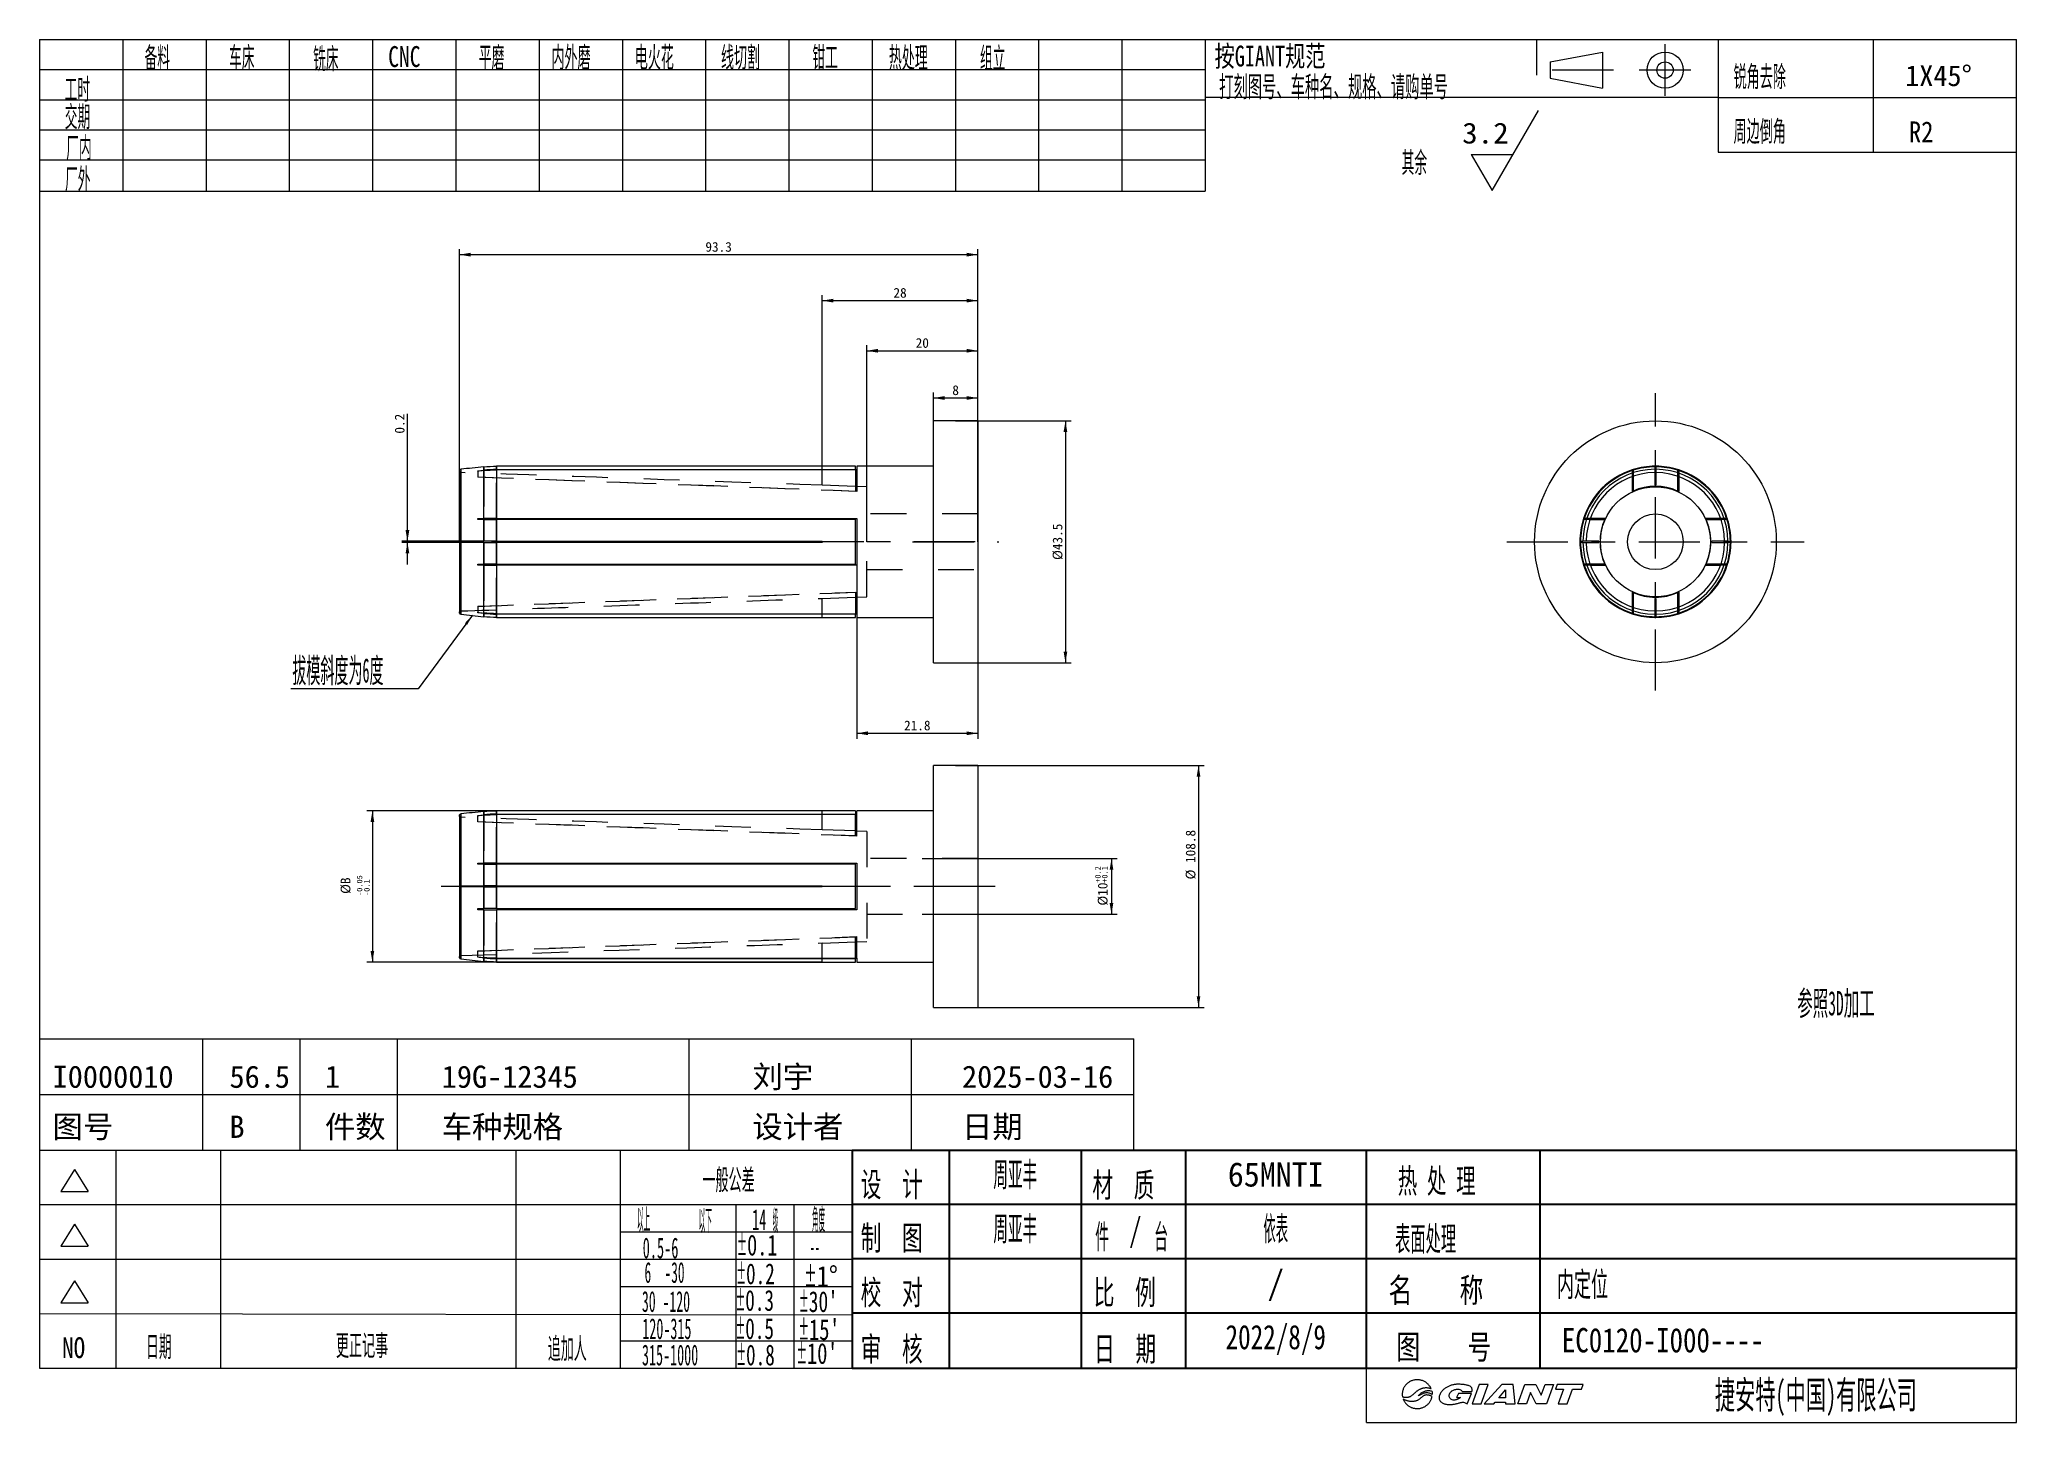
# Model space of a CAD drawing. Header units: millimetres. Extents: x 7 to 719, y -6 to 492.
import ezdxf

# ---------------------------------------------------------------- set-up
doc = ezdxf.new("R2010")
doc.units = ezdxf.units.MM
doc.linetypes.add('CENTER', pattern=[47.5, 22, -8.5, 8.5, -8.5])
doc.linetypes.add('DASHED', pattern=[25.719999, 12.86, -12.86])
doc.layers.add('1', color=7, linetype='Continuous', lineweight=18)
doc.layers.add('DIM', color=7, linetype='Continuous', lineweight=18)
doc.styles.add('ACISOTS', font='')
doc.styles.add('blockfont_v2', font='')
doc.styles.add('chinesef_fs', font='')
doc.styles.add('chinesef_ht_filled', font='')
doc.styles.add('chineset', font='')
doc.styles.get('ACISOTS').set_extended_font_data('宋体')
doc.styles.get('blockfont_v2').set_extended_font_data('宋体')
doc.styles.get('chinesef_fs').set_extended_font_data('宋体')
doc.styles.get('chinesef_ht_filled').set_extended_font_data('宋体')
doc.styles.get('chineset').set_extended_font_data('宋体')
doc.dimstyles.get("Standard").update_dxf_attribs({"dimtxt": 2.5, "dimasz": 2.5, "dimexe": 1.25, "dimexo": 0.625, "dimtad": 1, "dimtxsty": 'Standard', "dimcen": 2.5, "dimdle": 0.36, "dimazin": 3, "dimtfac": 1, "dimtmove": 0, "dimatfit": 3})

msp = doc.modelspace()

# ---------------------------------------------------------------- texts
at = {"layer": '1', "color": 7, "linetype": 'Continuous', "lineweight": 13, "attachment_point": 7, "line_spacing_factor": 0.903614, "style": 'chinesef_fs'}
for s, insert, char_height, width in [('{\\W0.4477;备料}', (45.253, 480.81), 7.5, 18.38321), ('{\\W0.4477;车床}', (75.668, 480.895), 7.5, 18.30818), ('{\\W0.4477;铣床}', (105.914, 480.471), 7.5, 18.38321), ('{\\W0.7595;CNC}', (132.937, 481.912), 7.5, 23.35781), ('{\\W0.4477;平磨}', (165.559, 480.895), 7.5, 18.23315), ('{\\W0.4575;内外磨}', (191.713, 480.98), 7.5, 27.21997), ('{\\W0.4575;电火花}', (221.705, 480.98), 7.5, 27.48834), ('{\\W0.4575;线切割}', (252.713, 480.98), 7.5, 28.21676), ('{\\W0.4477;钳工}', (285.61, 480.98), 7.5, 18.3457), ('{\\W0.4575;热处理}', (313.12, 480.81), 7.5, 28.52346), ('{\\W0.4477;组立}', (345.933, 480.98), 7.5, 18.3457), ('{\\W0.7098;按GIANT规范}', (430.359, 481.368), 7.5, 82.1425), ('{\\W0.4477;工时}', (16.473, 469.594), 7.5, 18.15811), ('{\\W0.5035;打刻图号、车种名、规格、请购单号}', (431.989, 470.395), 7.5, 171.55567), ('{\\W0.4603;锐角去除}', (617.141, 473.965), 7.5, 38.57263), ('{\\W0.9939;1X45%%D}', (678.902, 475.03), 7.5, 47.97372), ('{\\W0.4477;交期}', (16.534, 459.575), 7.5, 18.00804), ('{\\W0.4603;周边倒角}', (617.141, 454.292), 7.5, 37.83975), ('{\\W0.4477;厂内}', (17.064, 448.455), 7.5, 17.40778), ('{\\W1.0951;3.2}', (519.442, 454.377), 7.5, 32.39416), ('{\\W0.8703;R2}', (680.204, 454.947), 7.5, 16.9198), ('{\\W0.4477;其余}', (497.684, 443.144), 7.5, 18.38321), ('{\\W0.4477;厂外}', (16.64, 437.23), 7.5, 18.12059), ('{\\W0.4603;一般公差}', (246.027, 77.138), 7.5, 38.41834), ('{\\W0.6234;设  计}', (302.998, 74.684), 8.75, 45.28357), ('{\\W0.6234;材  质}', (386.378, 74.536), 8.75, 44.43031), ('{\\W0.5864;热 处 理}', (496.294, 75.933), 8.75, 57.32961), ('{\\W0.226;以上}', (222.486, 62.878), 7.5, 8.74961), ('{\\W0.226;以下}', (244.711, 62.508), 7.5, 8.63598), ('{\\W0.1925;级}', (271.31, 62.508), 7.5, 3.64567), ('{\\W0.226;角度}', (285.459, 62.878), 7.5, 9.14732), ('{\\W0.5004;14}', (263.914, 63.618), 7.5, 9.14139), ('{\\W0.6234;制  图}', (302.998, 55.446), 8.75, 44.79599), ('{\\W0.4185;件}', (387.391, 55.922), 8.75, 9.65589), ('{\\W0.7578;/}', (399.578, 57.153), 8.75, 8.07544), ('{\\W0.4185;台}', (408.62, 55.922), 8.75, 8.10113), ('{\\W0.4603;表面处理}', (495.321, 55.15), 8.75, 45.27141), ('{\\W0.5039;0.5-6}', (224.53, 53.337), 7.5, 25.96915), ('{\\W0.3569;%%P\\W0.7138;0.1}', (258.464, 54.352), 7.5, 27.87409), ('{\\W0.3461;--}', (284.736, 53.965), 7.5, 6.93167), ('{\\W0.4706;6  -30}', (225.191, 44.514), 7.5, 29.30077), ('{\\W0.3381;%%P\\W0.6761;0.2}', (258.278, 44.023), 7.5, 26.96936), ('{\\W0.4329;%%P\\W0.8658;1%%D}', (282.697, 43.229), 7.5, 23.86996), ('{\\W0.3381;%%P\\W0.6761;0.3}', (257.986, 34.45), 7.5, 26.96936), ('{\\W0.6234;校  对}', (302.998, 35.838), 8.75, 45.46641), ('{\\W0.6234;比  例}', (386.883, 35.869), 8.75, 43.21137), ('{\\W0.7155;名    称}', (492.954, 36.656), 8.75, 69.81122), ('{\\W0.4849;30 -120}', (224.257, 34.068), 7.5, 35.27038), ("{\\W0.3426;%%P\\W0.6852;30'}", (280.791, 34.015), 7.5, 23.71404), ('{\\W0.4955;120-315}', (224.389, 24.272), 7.5, 35.33552), ('{\\W0.3381;%%P\\W0.6761;0.5}', (257.986, 24.292), 7.5, 26.96936), ("{\\W0.362;%%P\\W0.7239;15'}", (280.685, 23.954), 7.5, 25.05432), ('{\\W0.8108;NO}', (15.601, 17.446), 7.5, 16.7822), ('{\\W0.4477;日期}', (45.819, 17.1), 7.5, 16.54489), ('{\\W0.4603;更正记事}', (114.124, 17.556), 7.5, 38.53405), ('{\\W0.4575;追加人}', (190.37, 16.465), 7.5, 28.63848), ('{\\W0.4961;315-1000}', (224.273, 14.832), 7.5, 41.40634), ('{\\W0.3381;%%P\\W0.6761;0.8}', (258.278, 14.832), 7.5, 27.02602), ("{\\W0.362;%%P\\W0.7239;10'}", (279.944, 15.376), 7.5, 25.05432), ('{\\W0.6234;审  核}', (302.998, 15.49), 8.75, 44.49126), ('{\\W0.6234;日  期}', (387.022, 15.505), 8.75, 42.48001), ('{\\W0.7155;图    号}', (495.809, 16.233), 8.75, 68.06244), ('{\\W0.5332;捷安特(中国)有限公司}', (610.416, -3.3), 10, 149.95133)]:
    msp.add_mtext(s, dxfattribs=dict(at, insert=insert, char_height=char_height, width=width))
at = {"layer": '1', "color": 35, "linetype": 'Continuous', "lineweight": 13, "insert": (640.048, 139.849), "char_height": 8.75, "width": 57.32672, "attachment_point": 7, "style": 'chinesef_ht_filled'}
msp.add_mtext('{\\W0.4676;参照3D加工}', dxfattribs=at)
at = {"layer": 'DIM', "style": 'ACISOTS'}
for s, p in [('I0000010', (12.163, 114.799)), ('56.5', (75.822, 114.799)), ('1', (110.179, 114.799)), ('19G-12345', (152.21, 114.799)), ('刘宇', (264.03, 114.799)), ('2025-03-16', (339.462, 114.799)), ('图号', (12.163, 96.799)), ('B', (75.822, 96.799)), ('件数', (110.179, 96.799)), ('车种规格', (152.21, 96.799)), ('设计者', (264.03, 96.799)), ('日期', (339.462, 96.799))]:
    msp.add_text(s, height=8, dxfattribs=at).set_placement(p)

# ---------------------------------------------------------------- blocks, each defined once
blk = doc.blocks.new('LABLE3D_1')
at = {"layer": '1', "color": 35, "linetype": 'Continuous', "lineweight": 18, "insert": (-17.8395, 0.5075), "char_height": 3.5, "width": 27.144221, "attachment_point": 7, "style": 'chinesef_ht_filled'}
blk.add_mtext('{\\W0.4235;拔模斜度为6度}', dxfattribs=at)
blk = doc.blocks.new('TabularNote1')
at = {"layer": '1', "color": 7, "linetype": 'Continuous', "lineweight": 25}
for p, q in [((124.42, 45.33), (138.42, 45.33)), ((124.42, 45.33), (124.42, 37.53)), ((138.42, 45.33), (138.42, 37.53)), ((138.42, 45.33), (157.42, 45.33)), ((157.42, 45.33), (157.42, 37.53)), ((157.42, 45.33), (172.42, 45.33)), ((172.42, 45.33), (172.42, 37.53)), ((172.42, 45.33), (198.42, 45.33)), ((198.42, 45.33), (198.42, 37.53)), ((198.42, 45.33), (223.42, 45.33)), ((223.42, 45.33), (223.42, 37.53)), ((223.42, 45.33), (292.02, 45.33)), ((292.02, 45.33), (292.02, 37.53)), ((124.42, 37.53), (138.42, 37.53)), ((124.42, 37.53), (124.42, 29.73)), ((138.42, 37.53), (157.42, 37.53)), ((138.42, 37.53), (138.42, 29.73)), ((157.42, 37.53), (172.42, 37.53)), ((157.42, 37.53), (157.42, 29.73)), ((172.42, 37.53), (198.42, 37.53)), ((172.42, 37.53), (172.42, 29.73)), ((198.42, 37.53), (223.42, 37.53)), ((198.42, 37.53), (198.42, 29.73)), ((223.42, 37.53), (292.02, 37.53)), ((223.42, 37.53), (223.42, 29.73)), ((292.02, 37.53), (292.02, 29.73)), ((124.42, 29.73), (138.42, 29.73)), ((124.42, 29.73), (124.42, 21.93)), ((138.42, 29.73), (157.42, 29.73)), ((138.42, 29.73), (138.42, 21.93)), ((157.42, 29.73), (172.42, 29.73)), ((157.42, 29.73), (157.42, 21.93)), ((172.42, 29.73), (198.42, 29.73)), ((172.42, 29.73), (172.42, 21.93)), ((198.42, 29.73), (223.42, 29.73)), ((198.42, 29.73), (198.42, 21.93)), ((223.42, 29.73), (292.02, 29.73)), ((223.42, 29.73), (223.42, 21.93)), ((292.02, 29.73), (292.02, 21.93)), ((124.42, 21.93), (138.42, 21.93)), ((124.42, 21.93), (124.42, 13.96)), ((138.42, 21.93), (157.42, 21.93)), ((138.42, 21.93), (138.42, 13.96)), ((157.42, 21.93), (172.42, 21.93)), ((157.42, 21.93), (157.42, 13.96)), ((172.42, 21.93), (198.42, 21.93)), ((172.42, 21.93), (172.42, 13.96)), ((198.42, 21.93), (223.42, 21.93)), ((198.42, 21.93), (198.42, 13.96)), ((223.42, 21.93), (292.02, 21.93)), ((223.42, 21.93), (223.42, 13.96)), ((292.02, 21.93), (292.02, 13.96)), ((124.42, 13.96), (138.42, 13.96)), ((138.42, 13.96), (157.42, 13.96)), ((157.42, 13.96), (172.42, 13.96)), ((172.42, 13.96), (198.42, 13.96)), ((198.42, 13.96), (223.42, 13.96)), ((223.42, 13.96), (292.02, 13.96))]:
    blk.add_line(p, q, dxfattribs=at)
at = {"layer": '1', "color": 5, "linetype": 'Continuous', "lineweight": 13, "char_height": 3.5, "line_spacing_factor": 0.903614}
for s, insert, width, attachment_point, style in [('{\\W0.4408;周亚丰}', (147.92, 43.58), 12.8423, 2, 'chinesef_fs'), ('{\\W0.9652;65MNTI}', (185.42, 43.58), 27.6295, 2, 'chinesef_fs'), ('{\\W0.4408;周亚丰}', (147.92, 35.78), 12.8423, 2, 'chinesef_fs'), ('/', (185.42, 27.98), 12.6779, 2, 'blockfont_v2'), ('{\\W0.5151; 内定位}', (224.67, 25.83), 17.8472, 4, 'chinesef_fs'), ('{\\W0.7585;2022/8/9}', (185.42, 20.18), 29.573, 2, 'blockfont_v2'), ('{\\W0.814; EC0120-I000----}', (224.67, 17.95), 64.9063, 4, 'blockfont_v2')]:
    blk.add_mtext(s, dxfattribs=dict(at, insert=insert, width=width, attachment_point=attachment_point, style=style))
at = {"layer": '1', "color": 5, "linetype": 'Continuous', "lineweight": 13, "insert": (185.42, 35.78), "char_height": 3.5, "width": 7.1068, "attachment_point": 2, "style": 'chineset'}
blk.add_mtext('{\\W0.3724;依表}', dxfattribs=at)
blk = doc.blocks.new('*X5')
at = {"layer": '1', "linetype": 'Continuous', "lineweight": 13}
blk.add_hatch(color=0, dxfattribs=at).paths.add_polyline_path([(20.32, 26.54), (18.35, 23.02), (17.54, 23.62)], flags=0)
at = {"layer": '1', "color": 0, "linetype": 'Continuous', "lineweight": 13}
for p, q in [((20.32, 26.54), (0.75, 0)), ((0.75, 0), (0, 0)), ((0, 0), (0, 0))]:
    blk.add_line(p, q, dxfattribs=at)
blk = doc.blocks.new('*X6')
at = {"layer": '1', "linetype": 'Continuous', "lineweight": 13}
for points in [[(376.68, 354.72), (377.35, 350.72), (376.01, 350.72)], [(376.68, 267.72), (377.35, 271.72), (376.01, 271.72)]]:
    blk.add_hatch(color=35, dxfattribs=at).paths.add_polyline_path(points, flags=0)
at = {"layer": '1', "color": 35, "linetype": 'Continuous', "lineweight": 13}
for p, q in [((337.16, 354.72), (378.68, 354.72)), ((376.68, 354.72), (376.68, 267.72)), ((337.16, 267.72), (378.68, 267.72))]:
    blk.add_line(p, q, dxfattribs=at)
at = {"layer": '1', "color": 35, "linetype": 'Continuous', "lineweight": 13, "insert": (373.9, 311.22), "char_height": 3.5, "width": 25.5363, "attachment_point": 5, "rotation": 90, "style": 'blockfont_v2'}
blk.add_mtext('%%C43.5', dxfattribs=at)
blk = doc.blocks.new('*X8')
at = {"layer": '1', "color": 35, "linetype": 'Continuous', "lineweight": 13, "char_height": 3.5, "attachment_point": 1, "rotation": 90, "style": 'blockfont_v2'}
for s, insert, width in [('%%CB', (115.83, 184.55), 21.5866), ('{\\H0.571429x;-0.05}', (121.62, 183.81), 27.5307), ('{\\H0.571429x;-0.1}', (124.24, 183.81), 27.5307)]:
    blk.add_mtext(s, dxfattribs=dict(at, insert=insert, width=width))
blk = doc.blocks.new('*X7')
at = {"layer": '1', "linetype": 'Continuous', "lineweight": 13}
for points in [[(127.26, 214.45), (127.92, 210.45), (126.59, 210.45)], [(127.26, 160.05), (127.92, 164.05), (126.59, 164.05)]]:
    blk.add_hatch(color=35, dxfattribs=at).paths.add_polyline_path(points, flags=0)
at = {"layer": '1', "color": 35, "linetype": 'Continuous', "lineweight": 13}
for p, q in [((171.95, 214.45), (125.26, 214.45)), ((127.26, 214.45), (127.26, 160.05)), ((289.16, 160.05), (125.26, 160.05))]:
    blk.add_line(p, q, dxfattribs=at)
blk.add_blockref('*X8', (0, 0), dxfattribs=at)
blk = doc.blocks.new('*X10')
at = {"layer": '1', "color": 35, "linetype": 'Continuous', "lineweight": 13, "char_height": 3.5, "attachment_point": 1, "rotation": 90, "style": 'blockfont_v2'}
for s, insert, width in [('{\\H0.571429x;+0.2}', (387.34, 188.55), 22.8827), ('{\\H0.571429x;+0.1}', (389.82, 188.55), 22.8827), ('%%C10', (388.32, 180.35), 55.1844)]:
    blk.add_mtext(s, dxfattribs=dict(at, insert=insert, width=width))
blk = doc.blocks.new('*X9')
at = {"layer": '1', "linetype": 'Continuous', "lineweight": 13}
for points in [[(393.25, 197.25), (393.92, 193.25), (392.59, 193.25)], [(393.25, 177.25), (393.92, 181.25), (392.59, 181.25)]]:
    blk.add_hatch(color=35, dxfattribs=at).paths.add_polyline_path(points, flags=0)
at = {"layer": '1', "color": 35, "linetype": 'Continuous', "lineweight": 13}
for p, q in [((325.16, 197.25), (395.25, 197.25)), ((393.25, 197.25), (393.25, 177.25)), ((325.16, 177.25), (395.25, 177.25))]:
    blk.add_line(p, q, dxfattribs=at)
blk.add_blockref('*X10', (0, 0), dxfattribs=at)
blk = doc.blocks.new('*X11')
at = {"layer": '1', "linetype": 'Continuous', "lineweight": 13}
for points in [[(139.86, 311.42), (139.2, 315.42), (140.53, 315.42)], [(139.86, 311.02), (139.2, 307.02), (140.53, 307.02)]]:
    blk.add_hatch(color=35, dxfattribs=at).paths.add_polyline_path(points, flags=0)
at = {"layer": '1', "color": 35, "linetype": 'Continuous', "lineweight": 13}
for p, q in [((139.86, 303.02), (139.86, 357.2)), ((167.33, 311.42), (137.86, 311.42)), ((159.1, 311.02), (137.86, 311.02))]:
    blk.add_line(p, q, dxfattribs=at)
at = {"layer": '1', "color": 35, "linetype": 'Continuous', "lineweight": 13, "insert": (137.08, 353.71), "char_height": 3.5, "width": 13.9218, "attachment_point": 5, "rotation": 90, "style": 'blockfont_v2'}
blk.add_mtext('0.2', dxfattribs=at)
blk = doc.blocks.new('*X12')
at = {"layer": '1', "linetype": 'Continuous', "lineweight": 13}
for points in [[(424.58, 230.75), (425.24, 226.75), (423.91, 226.75)], [(424.58, 143.75), (425.24, 147.75), (423.91, 147.75)]]:
    blk.add_hatch(color=35, dxfattribs=at).paths.add_polyline_path(points, flags=0)
at = {"layer": '1', "color": 35, "linetype": 'Continuous', "lineweight": 13}
for p, q in [((337.16, 230.75), (426.58, 230.75)), ((424.58, 230.75), (424.58, 143.75)), ((337.16, 143.75), (426.58, 143.75))]:
    blk.add_line(p, q, dxfattribs=at)
at = {"layer": '1', "color": 35, "linetype": 'Continuous', "lineweight": 13, "insert": (421.78, 198.67), "char_height": 3.5, "width": 35.5866, "attachment_point": 5, "rotation": 90, "style": 'blockfont_v2'}
blk.add_mtext('%%C 108.8 ', dxfattribs=at)
blk = doc.blocks.new('*X13')
at = {"layer": '1', "linetype": 'Continuous', "lineweight": 13}
for points in [[(301.56, 242.33), (305.56, 243), (305.56, 241.67)], [(345.16, 242.33), (341.16, 243), (341.16, 241.67)]]:
    blk.add_hatch(color=35, dxfattribs=at).paths.add_polyline_path(points, flags=0)
at = {"layer": '1', "color": 35, "linetype": 'Continuous', "lineweight": 13}
for p, q in [((301.56, 311.22), (301.56, 240.33)), ((345.16, 311.22), (345.16, 240.33)), ((301.56, 242.33), (345.16, 242.33))]:
    blk.add_line(p, q, dxfattribs=at)
at = {"layer": '1', "color": 35, "linetype": 'Continuous', "lineweight": 13, "insert": (323.36, 245.12), "char_height": 3.5, "width": 18.9274, "attachment_point": 5, "style": 'blockfont_v2'}
blk.add_mtext('21.8', dxfattribs=at)
blk = doc.blocks.new('*X14')
at = {"layer": '1', "linetype": 'Continuous', "lineweight": 13}
for points in [[(158.56, 414.51), (162.56, 413.84), (162.56, 415.18)], [(345.16, 414.51), (341.16, 413.84), (341.16, 415.18)]]:
    blk.add_hatch(color=35, dxfattribs=at).paths.add_polyline_path(points, flags=0)
at = {"layer": '1', "color": 35, "linetype": 'Continuous', "lineweight": 13}
for p, q in [((158.56, 311.22), (158.56, 416.51)), ((345.16, 414.51), (158.56, 414.51)), ((345.16, 311.22), (345.16, 416.51))]:
    blk.add_line(p, q, dxfattribs=at)
at = {"layer": '1', "color": 35, "linetype": 'Continuous', "lineweight": 13, "insert": (251.86, 417.29), "char_height": 3.5, "width": 18.9665, "attachment_point": 5, "style": 'blockfont_v2'}
blk.add_mtext('93.3', dxfattribs=at)
blk = doc.blocks.new('*X15')
at = {"layer": '1', "linetype": 'Continuous', "lineweight": 13}
for points in [[(289.16, 397.98), (293.16, 398.65), (293.16, 397.31)], [(345.16, 397.98), (341.16, 398.65), (341.16, 397.31)]]:
    blk.add_hatch(color=35, dxfattribs=at).paths.add_polyline_path(points, flags=0)
at = {"layer": '1', "color": 35, "linetype": 'Continuous', "lineweight": 13}
for p, q in [((289.16, 338.42), (289.16, 399.98)), ((345.16, 311.22), (345.16, 399.98)), ((289.16, 397.98), (345.16, 397.98))]:
    blk.add_line(p, q, dxfattribs=at)
at = {"layer": '1', "color": 35, "linetype": 'Continuous', "lineweight": 13, "insert": (317.16, 400.76), "char_height": 3.5, "width": 8.9162, "attachment_point": 5, "style": 'blockfont_v2'}
blk.add_mtext('28', dxfattribs=at)
blk = doc.blocks.new('*X16')
at = {"layer": '1', "linetype": 'Continuous', "lineweight": 13}
for points in [[(305.16, 379.94), (309.16, 380.61), (309.16, 379.28)], [(345.16, 379.94), (341.16, 380.61), (341.16, 379.28)]]:
    blk.add_hatch(color=35, dxfattribs=at).paths.add_polyline_path(points, flags=0)
at = {"layer": '1', "color": 35, "linetype": 'Continuous', "lineweight": 13}
for p, q in [((305.16, 311.22), (305.16, 381.94)), ((305.16, 379.94), (345.16, 379.94)), ((345.16, 311.22), (345.16, 381.94))]:
    blk.add_line(p, q, dxfattribs=at)
at = {"layer": '1', "color": 35, "linetype": 'Continuous', "lineweight": 13, "insert": (325.16, 382.73), "char_height": 3.5, "width": 8.9944, "attachment_point": 5, "style": 'blockfont_v2'}
blk.add_mtext('20', dxfattribs=at)
blk = doc.blocks.new('*X17')
at = {"layer": '1', "linetype": 'Continuous', "lineweight": 13}
for points in [[(329.16, 362.95), (333.16, 362.29), (333.16, 363.62)], [(345.16, 362.95), (341.16, 362.29), (341.16, 363.62)]]:
    blk.add_hatch(color=35, dxfattribs=at).paths.add_polyline_path(points, flags=0)
at = {"layer": '1', "color": 35, "linetype": 'Continuous', "lineweight": 13}
for p, q in [((329.16, 311.22), (329.16, 364.95)), ((345.16, 362.95), (329.16, 362.95)), ((345.16, 311.22), (345.16, 364.95))]:
    blk.add_line(p, q, dxfattribs=at)
at = {"layer": '1', "color": 35, "linetype": 'Continuous', "lineweight": 13, "insert": (337.16, 365.73), "char_height": 3.5, "width": 7, "attachment_point": 5, "style": 'blockfont_v2'}
blk.add_mtext('8', dxfattribs=at)

# ---------------------------------------------------------------- dimensions: what is measured, and where the dimension line sits
at = {"layer": '1', "color": 35, "linetype": 'Continuous', "lineweight": 13}
for base, p1, p2, text, picture, middle in [((158.559, 414.509), (345.158, 311.223), (158.559, 311.223), '{\\C35;93.3}', '*X14', (251.859, 417.289)), ((345.158, 397.98), (289.158, 338.422), (345.158, 311.223), '{\\C35;28}', '*X15', (317.158, 400.76)), ((345.158, 379.945), (305.158, 311.223), (345.158, 311.223), '{\\C35;20}', '*X16', (325.158, 382.725)), ((329.158, 362.953), (345.158, 311.223), (329.158, 311.223), '{\\C35;8}', '*X17', (337.158, 365.733)), ((345.158, 242.332), (301.558, 311.223), (345.158, 311.223), '{\\C35;21.8}', '*X13', (323.358, 245.123))]:
    dim = msp.add_linear_dim(base=base, p1=p1, p2=p2, text=text, dimstyle='Standard', override={"dimscale": 1, "dimtxt": 3.5, "dimasz": 4, "dimexe": 2, "dimexo": 0, "dimgap": 1.05, "dimtad": 1, "dimtih": 0, "dimtoh": 0, "dimdec": 1, "dimzin": 8, "dimtxsty": 'blockfont_v2', "dimsah": 1, "dimdle": 8, "dimclrd": 35, "dimclre": 35, "dimclrt": 35, "dimtfac": 0.571429, "dimtdec": 2, "dimtofl": 1}, dxfattribs=at)
    dim.commit()
    dim.dimension.update_dxf_attribs({"geometry": picture, "text_midpoint": middle, "dimtype": 160})
for base, p1, p2, angle, text, override, picture, middle in [((139.864, 311.423), (159.096, 311.023), (167.326, 311.423), 90, '0.2', {"dimscale": 1, "dimtxt": 3.5, "dimasz": 4, "dimexe": 2, "dimexo": 0, "dimgap": 1.05, "dimtad": 1, "dimtih": 0, "dimtoh": 0, "dimdec": 1, "dimlfac": 1.25, "dimzin": 8, "dimtxsty": 'blockfont_v2', "dimsah": 1, "dimdle": 8, "dimclrd": 35, "dimclre": 35, "dimclrt": 35, "dimtfac": 0.571429, "dimtdec": 2, "dimtofl": 1}, '*X11', (137.084, 353.715)), ((376.679, 267.723), (337.158, 354.723), (337.158, 267.723), 270, '%%C43.5', {"dimscale": 1, "dimtxt": 3.5, "dimasz": 4, "dimexe": 2, "dimexo": 0, "dimgap": 1.05, "dimtad": 1, "dimtih": 0, "dimtoh": 0, "dimdec": 1, "dimlfac": 1.25, "dimzin": 8, "dimtxsty": 'blockfont_v2', "dimsah": 1, "dimdle": 8, "dimclrd": 35, "dimclre": 35, "dimclrt": 35, "dimtfac": 0.571429, "dimtdec": 2, "dimtofl": 1}, '*X6', (373.898, 311.223)), ((393.254, 177.249), (325.158, 197.249), (325.158, 177.249), 270, '%%C10{\\H0.571429x;\\S+0.2^ +0.1;}', {"dimscale": 1, "dimtxt": 3.5, "dimasz": 4, "dimexe": 2, "dimexo": 0, "dimgap": 1.05, "dimtad": 1, "dimtih": 0, "dimtoh": 0, "dimdec": 1, "dimlfac": 1.25, "dimzin": 8, "dimtxsty": 'blockfont_v2', "dimsah": 1, "dimdle": 8, "dimclrd": 35, "dimclre": 35, "dimclrt": 35, "dimtfac": 0.571429, "dimtdec": 2, "dimtofl": 1}, '*X9', (389.595, 187.249)), ((424.575101728, 143.749417577), (337.15841854, 230.749417577), (337.15841854, 143.749417577), 270, '{\\C35;%%C <> }', {"dimscale": 1, "dimtxt": 3.5, "dimasz": 4, "dimexe": 2, "dimexo": 0, "dimgap": 1.05, "dimtad": 1, "dimtih": 0, "dimtoh": 0, "dimdec": 1, "dimlfac": 1.25, "dimzin": 8, "dimtxsty": 'blockfont_v2', "dimsah": 1, "dimdle": 8, "dimclrd": 35, "dimclre": 35, "dimclrt": 35, "dimtfac": 0.571429, "dimtdec": 2, "dimtofl": 1}, '*X12', (421.775101686, 198.671990726)), ((127.255, 160.05), (171.947, 214.449), (289.158, 160.05), 270, '\\A1;%%C{\\C35;B\\P{\\H0.571429x;\\S-0.05^ -0.1;}}', {"dimscale": 1, "dimtxt": 3.5, "dimasz": 4, "dimexe": 2, "dimexo": 0, "dimgap": 1.05, "dimtad": 1, "dimtih": 0, "dimtoh": 0, "dimdec": 1, "dimzin": 8, "dimtxsty": 'blockfont_v2', "dimsah": 1, "dimdle": 8, "dimclrd": 35, "dimclre": 35, "dimclrt": 35, "dimtol": 1, "dimtp": -0.05, "dimtm": 0.1, "dimtfac": 0.571429, "dimtdec": 2, "dimtofl": 1}, '*X7', (121.038, 187.249))]:
    dim = msp.add_linear_dim(base=base, p1=p1, p2=p2, angle=angle, text=text, dimstyle='Standard', override=override, dxfattribs=at)
    dim.commit()
    dim.dimension.update_dxf_attribs({"geometry": picture, "text_midpoint": middle, "dimtype": 160})

# ---------------------------------------------------------------- linework, layer by layer
at = {"layer": '1', "color": 2, "linetype": 'Continuous', "lineweight": 18}
for p, q in [((7.456, 491.897), (718.952, 491.897)), ((7.456, 491.897), (7.456, 13.959)), ((718.952, 13.959), (718.952, 491.897)), ((7.456, 13.959), (299.862, 13.959))]:
    msp.add_line(p, q, dxfattribs=at)
at = {"layer": '1', "color": 7, "linetype": 'Continuous', "lineweight": 18}
for p, q in [((37.421, 491.897), (37.421, 437.358)), ((67.386, 491.897), (67.386, 437.358)), ((67.386, 491.897), (67.386, 437.358)), ((97.351, 491.897), (97.351, 437.358)), ((127.316, 491.897), (127.316, 437.358)), ((157.281, 491.897), (157.281, 437.358)), ((157.281, 491.897), (157.281, 437.358)), ((187.246, 491.897), (187.246, 437.358)), ((217.211, 491.897), (217.211, 437.358)), ((247.175, 491.897), (247.175, 437.358)), ((277.14, 491.897), (277.14, 437.358)), ((307.105, 491.897), (307.105, 437.358)), ((337.07, 491.897), (337.07, 437.358)), ((367.035, 491.897), (367.035, 437.358)), ((397, 491.897), (397, 437.358)), ((426.965, 491.897), (426.965, 437.358)), ((611.622, 491.897), (611.622, 471.064)), ((667.482, 471.064), (667.482, 491.897)), ((551.155, 483.859), (569.978, 487.416)), ((551.155, 483.859), (551.155, 477.972)), ((569.978, 487.416), (569.978, 474.415)), ((7.456, 481.065), (426.965, 481.065)), ((551.155, 477.972), (569.978, 474.415)), ((7.456, 470.234), (426.965, 470.234)), ((546.227, 471.064), (426.965, 471.064)), ((611.622, 471.064), (546.227, 471.064)), ((611.622, 472.224), (611.622, 451.39)), ((611.622, 471.064), (718.952, 471.064)), ((667.482, 451.39), (667.482, 472.224)), ((530.23, 437.539), (546.899, 466.41)), ((7.456, 459.403), (426.965, 459.403)), ((7.456, 448.571), (426.965, 448.571)), ((522.739, 450.515), (537.722, 450.515)), ((522.739, 450.515), (530.23, 437.539)), ((611.622, 452.55), (611.622, 451.39)), ((611.622, 451.39), (718.952, 451.39)), ((611.622, 451.39), (718.952, 451.39)), ((667.482, 451.39), (667.482, 452.55)), ((7.456, 437.358), (426.965, 437.358)), ((7.456, 92.39), (299.862, 92.39)), ((20.06, 85.458), (15.139, 77.512)), ((20.06, 85.458), (24.982, 77.512)), ((35.021, 13.959), (35.021, 92.39)), ((72.757, 13.959), (72.757, 92.39)), ((179.002, 13.959), (179.002, 92.39)), ((216.529, 13.959), (216.529, 92.39)), ((299.862, 13.959), (299.862, 92.39)), ((7.456, 72.782), (299.816, 72.812)), ((15.139, 77.512), (24.982, 77.512)), ((258.196, 13.959), (258.196, 72.782)), ((279.029, 13.959), (279.029, 72.782)), ((20.06, 65.782), (15.139, 57.836)), ((20.06, 65.782), (24.982, 57.836)), ((15.139, 57.836), (24.982, 57.836)), ((216.529, 62.978), (299.862, 62.978)), ((7.456, 53.174), (299.862, 53.174)), ((20.06, 45.35), (15.139, 37.404)), ((20.06, 45.35), (24.982, 37.404)), ((216.529, 43.37), (299.862, 43.37)), ((15.139, 37.404), (24.982, 37.404)), ((7.456, 33.567), (299.816, 33.187)), ((216.529, 23.763), (299.862, 23.763)), ((485.015, -5.581), (485.066, 14.062)), ((498.606, 7.158), (498.478, 6.93)), ((498.746, 7.379), (498.606, 7.158)), ((498.896, 7.593), (498.746, 7.379)), ((499.057, 7.799), (498.896, 7.593)), ((499.228, 7.996), (499.057, 7.799)), ((499.409, 8.185), (499.228, 7.996)), ((499.599, 8.365), (499.409, 8.185)), ((499.797, 8.535), (499.599, 8.365)), ((500.004, 8.695), (499.797, 8.535)), ((500.218, 8.845), (500.004, 8.695)), ((500.439, 8.984), (500.218, 8.845)), ((500.667, 9.113), (500.439, 8.984)), ((500.9, 9.23), (500.667, 9.113)), ((501.139, 9.337), (500.9, 9.23)), ((501.383, 9.432), (501.139, 9.337)), ((501.63, 9.515), (501.383, 9.432)), ((501.894, 9.59), (501.63, 9.515)), ((502.161, 9.651), (501.894, 9.59)), ((502.431, 9.7), (502.161, 9.651)), ((502.703, 9.735), (502.431, 9.7)), ((502.976, 9.757), (502.703, 9.735)), ((503.25, 9.766), (502.976, 9.757)), ((503.524, 9.762), (503.25, 9.766)), ((503.798, 9.744), (503.524, 9.762)), ((504.07, 9.712), (503.798, 9.744)), ((504.341, 9.668), (504.07, 9.712)), ((504.609, 9.61), (504.341, 9.668)), ((504.874, 9.539), (504.609, 9.61)), ((505.135, 9.456), (504.874, 9.539)), ((505.391, 9.359), (505.135, 9.456)), ((505.643, 9.25), (505.391, 9.359)), ((505.889, 9.129), (505.643, 9.25)), ((506.128, 8.995), (505.889, 9.129)), ((506.36, 8.849), (506.128, 8.995)), ((506.585, 8.692), (506.36, 8.849)), ((506.801, 8.524), (506.585, 8.692)), ((507.009, 8.345), (506.801, 8.524)), ((507.207, 8.155), (507.009, 8.345)), ((507.394, 7.955), (507.207, 8.155)), ((507.572, 7.746), (507.394, 7.955)), ((507.737, 7.528), (507.572, 7.746)), ((507.891, 7.301), (507.737, 7.528)), ((508.033, 7.066), (507.891, 7.301)), ((514.015, 7.142), (513.778, 7.001)), ((514.257, 7.274), (514.015, 7.142)), ((514.503, 7.397), (514.257, 7.274)), ((514.754, 7.512), (514.503, 7.397)), ((515.008, 7.617), (514.754, 7.512)), ((515.267, 7.712), (515.008, 7.617)), ((515.528, 7.799), (515.267, 7.712)), ((515.793, 7.875), (515.528, 7.799)), ((516.06, 7.942), (515.793, 7.875)), ((516.329, 7.999), (516.06, 7.942)), ((516.601, 8.046), (516.329, 7.999)), ((516.874, 8.084), (516.601, 8.046)), ((517.147, 8.114), (516.874, 8.084)), ((517.422, 8.135), (517.147, 8.114)), ((517.697, 8.148), (517.422, 8.135)), ((517.973, 8.154), (517.697, 8.148)), ((518.248, 8.153), (517.973, 8.154)), ((518.523, 8.147), (518.248, 8.153)), ((518.799, 8.135), (518.523, 8.147)), ((519.074, 8.119), (518.799, 8.135)), ((519.348, 8.098), (519.074, 8.119)), ((519.623, 8.073), (519.348, 8.098)), ((519.897, 8.044), (519.623, 8.073)), ((520.17, 8.011), (519.897, 8.044)), ((520.443, 7.972), (520.17, 8.011)), ((520.715, 7.928), (520.443, 7.972)), ((520.985, 7.877), (520.715, 7.928)), ((521.254, 7.818), (520.985, 7.877)), ((521.521, 7.748), (521.254, 7.818)), ((521.783, 7.665), (521.521, 7.748)), ((522.04, 7.564), (521.783, 7.665)), ((522.286, 7.442), (522.04, 7.564)), ((522.517, 7.291), (522.286, 7.442)), ((522.721, 7.107), (522.517, 7.291)), ((525.59, 8.015), (523.069, 1.169)), ((528.811, 8.015), (525.59, 8.015)), ((526.29, 1.169), (528.811, 8.015)), ((533.706, 8.015), (527.339, 1.169)), ((537.865, 8.015), (533.706, 8.015)), ((538.564, 1.169), (537.865, 8.015)), ((539.484, 1.169), (542.005, 8.015)), ((542.005, 8.015), (546.017, 8.015)), ((546.017, 8.015), (547.889, 4.252)), ((547.889, 4.252), (549.274, 8.015)), ((549.274, 8.015), (552.311, 8.015)), ((552.311, 8.015), (549.79, 1.169)), ((553.654, 8.015), (553.044, 6.359)), ((563.04, 8.015), (553.654, 8.015)), ((562.43, 6.359), (563.04, 8.015)), ((718.952, -5.581), (718.952, 13.959)), ((497.907, 4.934), (497.896, 4.673)), ((497.896, 4.673), (497.899, 4.412)), ((497.899, 4.412), (497.915, 4.151)), ((497.932, 5.194), (497.907, 4.934)), ((497.915, 4.151), (497.945, 3.891)), ((497.971, 5.453), (497.932, 5.194)), ((497.945, 3.891), (497.989, 3.633)), ((498.023, 5.709), (497.971, 5.453)), ((497.989, 3.633), (498.176, 3.586)), ((498.088, 5.962), (498.023, 5.709)), ((498.167, 6.211), (498.088, 5.962)), ((498.258, 6.456), (498.167, 6.211)), ((498.176, 3.586), (498.366, 3.552)), ((498.24, 2.773), (498.332, 2.555)), ((498.416, 2.699), (498.24, 2.773)), ((498.362, 6.696), (498.258, 6.456)), ((498.332, 2.555), (498.433, 2.342)), ((498.478, 6.93), (498.362, 6.696)), ((498.366, 3.552), (498.557, 3.525)), ((498.592, 2.624), (498.416, 2.699)), ((498.433, 2.342), (498.544, 2.133)), ((498.544, 2.133), (498.665, 1.93)), ((498.557, 3.525), (498.749, 3.506)), ((498.766, 2.548), (498.592, 2.624)), ((498.665, 1.93), (498.795, 1.733)), ((498.749, 3.506), (498.941, 3.492)), ((498.942, 2.472), (498.766, 2.548)), ((498.795, 1.733), (498.934, 1.541)), ((498.934, 1.541), (499.081, 1.357)), ((498.941, 3.492), (499.134, 3.484)), ((499.118, 2.399), (498.942, 2.472)), ((499.081, 1.357), (499.237, 1.179)), ((499.296, 2.33), (499.118, 2.399)), ((499.134, 3.484), (499.327, 3.482)), ((499.237, 1.179), (499.4, 1.008)), ((499.476, 2.266), (499.296, 2.33)), ((499.327, 3.482), (499.519, 3.487)), ((499.4, 1.008), (499.571, 0.845)), ((499.657, 2.208), (499.476, 2.266)), ((499.519, 3.487), (499.712, 3.5)), ((499.571, 0.845), (499.749, 0.69)), ((499.841, 2.156), (499.657, 2.208)), ((499.712, 3.5), (499.904, 3.521)), ((499.749, 0.69), (499.934, 0.542)), ((500.026, 2.109), (499.841, 2.156)), ((499.904, 3.521), (500.094, 3.551)), ((499.934, 0.542), (500.125, 0.403)), ((500.212, 2.068), (500.026, 2.109)), ((500.094, 3.551), (500.283, 3.592)), ((500.125, 0.403), (500.322, 0.273)), ((500.4, 2.034), (500.212, 2.068)), ((500.283, 3.592), (500.468, 3.644)), ((500.322, 0.273), (500.524, 0.151)), ((500.588, 2.005), (500.4, 2.034)), ((500.468, 3.644), (500.65, 3.708)), ((500.524, 0.151), (500.731, 0.038)), ((500.778, 1.982), (500.588, 2.005)), ((500.65, 3.708), (500.827, 3.784)), ((500.731, 0.038), (500.944, -0.066)), ((500.968, 1.965), (500.778, 1.982)), ((500.827, 3.784), (500.999, 3.872)), ((501.158, 1.955), (500.968, 1.965)), ((500.999, 3.872), (501.164, 3.972)), ((501.349, 1.951), (501.158, 1.955)), ((501.164, 3.972), (501.323, 4.08)), ((501.323, 4.08), (501.477, 4.197)), ((501.54, 1.953), (501.349, 1.951)), ((501.477, 4.197), (501.625, 4.32)), ((501.731, 1.962), (501.54, 1.953)), ((501.625, 4.32), (501.77, 4.448)), ((501.921, 1.977), (501.731, 1.962)), ((501.77, 4.448), (501.912, 4.579)), ((501.912, 4.579), (502.052, 4.711)), ((502.11, 2), (501.921, 1.977)), ((502.052, 4.711), (502.191, 4.845)), ((502.299, 2.03), (502.11, 2)), ((502.191, 4.845), (502.331, 4.978)), ((502.486, 2.068), (502.299, 2.03)), ((502.331, 4.978), (502.472, 5.11)), ((502.472, 5.11), (502.614, 5.24)), ((502.671, 2.113), (502.486, 2.068)), ((502.614, 5.24), (502.758, 5.368)), ((502.854, 2.166), (502.671, 2.113)), ((502.758, 5.368), (502.904, 5.494)), ((503.035, 2.227), (502.854, 2.166)), ((502.904, 5.494), (503.054, 5.616)), ((503.213, 2.296), (503.035, 2.227)), ((503.054, 5.616), (503.206, 5.735)), ((503.206, 5.735), (503.361, 5.849)), ((503.388, 2.372), (503.213, 2.296)), ((503.361, 5.849), (503.519, 5.96)), ((503.558, 2.457), (503.388, 2.372)), ((503.519, 5.96), (503.68, 6.066)), ((503.725, 2.549), (503.558, 2.457)), ((503.68, 6.066), (503.845, 6.167)), ((503.888, 2.649), (503.725, 2.549)), ((503.739, 3.968), (503.914, 4.201)), ((503.981, 4.109), (503.739, 3.968)), ((503.845, 6.167), (504.012, 6.263)), ((504.047, 2.755), (503.888, 2.649)), ((503.914, 4.201), (504.1, 4.426)), ((504.223, 4.248), (503.981, 4.109)), ((504.012, 6.263), (504.182, 6.353)), ((504.202, 2.867), (504.047, 2.755)), ((504.1, 4.426), (504.3, 4.638)), ((504.182, 6.353), (504.355, 6.439)), ((504.352, 2.984), (504.202, 2.867)), ((504.468, 4.384), (504.223, 4.248)), ((504.3, 4.638), (504.513, 4.838)), ((504.5, 3.105), (504.352, 2.984)), ((504.355, 6.439), (504.531, 6.518)), ((504.715, 4.514), (504.468, 4.384)), ((504.644, 3.229), (504.5, 3.105)), ((504.513, 4.838), (504.739, 5.022)), ((504.531, 6.518), (504.709, 6.591)), ((504.788, 3.355), (504.644, 3.229)), ((504.709, 6.591), (504.89, 6.659)), ((504.967, 4.638), (504.715, 4.514)), ((504.739, 5.022), (504.977, 5.19)), ((504.93, 3.482), (504.788, 3.355)), ((504.89, 6.659), (505.073, 6.719)), ((505.074, 3.607), (504.93, 3.482)), ((505.222, 4.751), (504.967, 4.638)), ((504.977, 5.19), (505.227, 5.341)), ((505.073, 6.719), (505.258, 6.773)), ((505.22, 3.73), (505.074, 3.607)), ((505.371, 3.847), (505.22, 3.73)), ((505.484, 4.851), (505.222, 4.751)), ((505.227, 5.341), (505.486, 5.475)), ((505.258, 6.773), (505.445, 6.821)), ((505.528, 3.956), (505.371, 3.847)), ((505.445, 6.821), (505.634, 6.861)), ((505.751, 4.935), (505.484, 4.851)), ((505.486, 5.475), (505.753, 5.592)), ((505.691, 4.054), (505.528, 3.956)), ((505.634, 6.861), (505.824, 6.894)), ((505.863, 4.138), (505.691, 4.054)), ((505.745, -0.017), (505.955, 0.091)), ((506.023, 4.998), (505.751, 4.935)), ((505.753, 5.592), (506.028, 5.692)), ((505.824, 6.894), (506.015, 6.919)), ((506.041, 4.205), (505.863, 4.138)), ((505.955, 0.091), (506.16, 0.209)), ((506.015, 6.919), (506.207, 6.936)), ((506.3, 5.039), (506.023, 4.998)), ((506.028, 5.692), (506.308, 5.774)), ((506.225, 4.254), (506.041, 4.205)), ((506.16, 0.209), (506.36, 0.335)), ((506.207, 6.936), (506.4, 6.946)), ((506.414, 4.285), (506.225, 4.254)), ((506.579, 5.055), (506.3, 5.039)), ((506.308, 5.774), (506.592, 5.838)), ((506.36, 0.335), (506.554, 0.469)), ((506.4, 6.946), (506.593, 6.947)), ((506.604, 4.298), (506.414, 4.285)), ((506.554, 0.469), (506.742, 0.613)), ((506.859, 5.047), (506.579, 5.055)), ((506.592, 5.838), (506.88, 5.884)), ((506.593, 6.947), (506.786, 6.939)), ((506.795, 4.296), (506.604, 4.298)), ((506.742, 0.613), (506.923, 0.764)), ((506.786, 6.939), (506.978, 6.923)), ((506.985, 4.281), (506.795, 4.296)), ((507.137, 5.017), (506.859, 5.047)), ((506.88, 5.884), (507.171, 5.909)), ((506.923, 0.764), (507.098, 0.923)), ((506.978, 6.923), (507.169, 6.898)), ((507.174, 4.254), (506.985, 4.281)), ((507.098, 0.923), (507.265, 1.09)), ((507.412, 4.966), (507.137, 5.017)), ((507.169, 6.898), (507.359, 6.864)), ((507.171, 5.909), (507.463, 5.91)), ((507.361, 4.218), (507.174, 4.254)), ((507.265, 1.09), (507.425, 1.264)), ((507.359, 6.864), (507.547, 6.822)), ((507.547, 4.173), (507.361, 4.218)), ((507.683, 4.896), (507.412, 4.966)), ((507.425, 1.264), (507.577, 1.445)), ((507.463, 5.91), (507.753, 5.885)), ((507.547, 6.822), (507.733, 6.771)), ((507.73, 4.122), (507.547, 4.173)), ((507.577, 1.445), (507.72, 1.633)), ((507.948, 4.807), (507.683, 4.896)), ((507.72, 1.633), (507.855, 1.827)), ((507.912, 4.065), (507.73, 4.122)), ((507.733, 6.771), (507.917, 6.712)), ((507.753, 5.885), (508.039, 5.828)), ((507.855, 1.827), (507.98, 2.027)), ((508.093, 4.003), (507.912, 4.065)), ((507.917, 6.712), (508.098, 6.646)), ((508.205, 4.697), (507.948, 4.807)), ((507.98, 2.027), (508.096, 2.233)), ((508.162, 6.824), (508.033, 7.066)), ((508.039, 5.828), (508.316, 5.737)), ((508.272, 3.936), (508.093, 4.003)), ((508.096, 2.233), (508.203, 2.444)), ((508.098, 6.646), (508.278, 6.576)), ((508.278, 6.576), (508.162, 6.824)), ((508.203, 2.444), (508.299, 2.66)), ((508.453, 4.567), (508.205, 4.697)), ((508.449, 3.866), (508.272, 3.936)), ((508.299, 2.66), (508.386, 2.88)), ((508.316, 5.737), (508.583, 5.618)), ((508.386, 2.88), (508.462, 3.103)), ((508.625, 3.793), (508.449, 3.866)), ((508.687, 4.414), (508.453, 4.567)), ((508.462, 3.103), (508.527, 3.33)), ((508.527, 3.33), (508.582, 3.56)), ((508.582, 3.56), (508.625, 3.793)), ((508.583, 5.618), (508.627, 5.38)), ((508.627, 5.38), (508.66, 5.14)), ((508.66, 5.14), (508.681, 4.898)), ((508.681, 4.898), (508.69, 4.656)), ((508.69, 4.656), (508.687, 4.414)), ((511.167, 3.616), (511.149, 3.342)), ((511.149, 3.342), (511.165, 3.067)), ((511.165, 3.067), (511.216, 2.796)), ((511.214, 3.887), (511.167, 3.616)), ((511.288, 4.153), (511.214, 3.887)), ((511.216, 2.796), (511.305, 2.536)), ((511.384, 4.411), (511.288, 4.153)), ((511.305, 2.536), (511.43, 2.29)), ((511.5, 4.661), (511.384, 4.411)), ((511.43, 2.29), (511.587, 2.064)), ((511.632, 4.902), (511.5, 4.661)), ((511.587, 2.064), (511.772, 1.86)), ((511.779, 5.135), (511.632, 4.902)), ((511.772, 1.86), (511.979, 1.679)), ((511.939, 5.359), (511.779, 5.135)), ((512.111, 5.575), (511.939, 5.359)), ((511.979, 1.679), (512.204, 1.52)), ((512.292, 5.782), (512.111, 5.575)), ((512.204, 1.52), (512.443, 1.383)), ((512.483, 5.981), (512.292, 5.782)), ((512.443, 1.383), (512.692, 1.265)), ((512.681, 6.172), (512.483, 5.981)), ((512.888, 6.354), (512.681, 6.172)), ((512.692, 1.265), (512.949, 1.165)), ((513.101, 6.528), (512.888, 6.354)), ((512.949, 1.165), (513.211, 1.083)), ((513.321, 6.694), (513.101, 6.528)), ((513.211, 1.083), (513.478, 1.015)), ((513.547, 6.852), (513.321, 6.694)), ((513.478, 1.015), (513.749, 0.961)), ((513.778, 7.001), (513.547, 6.852)), ((513.749, 0.961), (514.021, 0.919)), ((514.021, 0.919), (514.295, 0.889)), ((514.295, 0.889), (514.57, 0.871)), ((514.57, 0.871), (514.845, 0.862)), ((514.791, 4.076), (514.822, 4.365)), ((514.811, 3.785), (514.791, 4.076)), ((514.885, 3.504), (514.811, 3.785)), ((514.822, 4.365), (514.9, 4.646)), ((514.845, 0.862), (515.121, 0.862)), ((515.01, 3.241), (514.885, 3.504)), ((514.9, 4.646), (515.02, 4.911)), ((515.184, 3.007), (515.01, 3.241)), ((515.02, 4.911), (515.175, 5.158)), ((515.121, 0.862), (515.396, 0.872)), ((515.175, 5.158), (515.36, 5.383)), ((515.398, 2.81), (515.184, 3.007)), ((515.36, 5.383), (515.57, 5.585)), ((515.396, 0.872), (515.671, 0.89)), ((515.644, 2.655), (515.398, 2.81)), ((515.57, 5.585), (515.8, 5.764)), ((515.913, 2.543), (515.644, 2.655)), ((515.671, 0.89), (515.945, 0.916)), ((515.8, 5.764), (516.046, 5.919)), ((516.196, 2.475), (515.913, 2.543)), ((515.945, 0.916), (516.217, 0.949)), ((516.046, 5.919), (516.306, 6.052)), ((516.486, 2.446), (516.196, 2.475)), ((516.217, 0.949), (516.489, 0.99)), ((516.306, 6.052), (516.576, 6.161)), ((516.777, 2.454), (516.486, 2.446)), ((516.489, 0.99), (516.761, 1.038)), ((516.576, 6.161), (516.854, 6.248)), ((516.761, 1.038), (517.031, 1.092)), ((517.066, 2.495), (516.777, 2.454)), ((516.854, 6.248), (517.138, 6.313)), ((517.031, 1.092), (517.3, 1.152)), ((517.349, 2.564), (517.066, 2.495)), ((517.138, 6.313), (517.427, 6.354)), ((517.3, 1.152), (517.567, 1.217)), ((517.625, 2.658), (517.349, 2.564)), ((517.427, 6.354), (517.718, 6.372)), ((518.089, 4.868), (517.449, 3.396)), ((517.449, 3.396), (518.875, 3.396)), ((517.567, 1.217), (517.834, 1.288)), ((517.893, 2.773), (517.625, 2.658)), ((517.718, 6.372), (518.009, 6.366)), ((517.834, 1.288), (518.099, 1.362)), ((518.152, 2.907), (517.893, 2.773)), ((518.009, 6.366), (518.299, 6.332)), ((522.807, 4.868), (518.089, 4.868)), ((518.099, 1.362), (518.364, 1.437)), ((518.402, 3.056), (518.152, 2.907)), ((518.299, 6.332), (518.583, 6.267)), ((518.364, 1.437), (518.629, 1.513)), ((518.643, 3.22), (518.402, 3.056)), ((518.583, 6.267), (518.856, 6.167)), ((518.629, 1.513), (518.895, 1.584)), ((518.875, 3.396), (518.643, 3.22)), ((518.856, 6.167), (519.107, 6.02)), ((518.895, 1.584), (519.163, 1.644)), ((519.107, 6.02), (519.313, 5.815)), ((519.163, 1.644), (519.436, 1.684)), ((519.313, 5.815), (519.425, 5.549)), ((519.425, 5.549), (522.947, 5.549)), ((519.436, 1.684), (519.711, 1.693)), ((519.711, 1.693), (519.985, 1.663)), ((519.985, 1.663), (520.252, 1.599)), ((520.252, 1.599), (520.513, 1.509)), ((520.513, 1.509), (520.767, 1.404)), ((520.767, 1.404), (521.018, 1.289)), ((521.018, 1.289), (521.266, 1.169)), ((521.266, 1.169), (522.807, 4.868)), ((522.884, 6.886), (522.721, 7.107)), ((522.995, 6.634), (522.884, 6.886)), ((522.947, 5.549), (523.014, 5.816)), ((523.048, 6.364), (522.995, 6.634)), ((523.014, 5.816), (523.051, 6.089)), ((523.051, 6.089), (523.048, 6.364)), ((523.069, 1.169), (526.29, 1.169)), ((527.339, 1.169), (530.835, 1.169)), ((530.835, 1.169), (531.334, 1.758)), ((531.334, 1.758), (535.068, 1.758)), ((532.658, 3.322), (535.068, 6.168)), ((535.068, 3.322), (532.658, 3.322)), ((535.068, 6.168), (535.068, 3.322)), ((535.068, 1.758), (535.068, 1.169)), ((535.068, 1.169), (538.564, 1.169)), ((542.613, 1.169), (539.484, 1.169)), ((544.1, 5.209), (542.613, 1.169)), ((546.109, 1.169), (544.1, 5.209)), ((549.79, 1.169), (546.109, 1.169)), ((553.044, 6.359), (555.897, 6.359)), ((555.897, 6.359), (553.986, 1.169)), ((553.986, 1.169), (557.243, 1.169)), ((557.243, 1.169), (559.154, 6.359)), ((559.154, 6.359), (562.43, 6.359)), ((500.944, -0.066), (501.16, -0.161)), ((501.16, -0.161), (501.38, -0.246)), ((501.38, -0.246), (501.604, -0.322)), ((501.604, -0.322), (501.831, -0.389)), ((501.831, -0.389), (502.06, -0.445)), ((502.06, -0.445), (502.292, -0.492)), ((502.292, -0.492), (502.525, -0.529)), ((502.525, -0.529), (502.76, -0.557)), ((502.76, -0.557), (502.996, -0.574)), ((502.996, -0.574), (503.232, -0.582)), ((503.232, -0.582), (503.468, -0.579)), ((503.468, -0.579), (503.704, -0.567)), ((503.704, -0.567), (503.939, -0.545)), ((503.939, -0.545), (504.173, -0.513)), ((504.173, -0.513), (504.406, -0.471)), ((504.406, -0.471), (504.636, -0.419)), ((504.636, -0.419), (504.865, -0.358)), ((504.865, -0.358), (505.09, -0.287)), ((505.09, -0.287), (505.312, -0.206)), ((505.312, -0.206), (505.531, -0.116)), ((505.531, -0.116), (505.745, -0.017))]:
    msp.add_line(p, q, dxfattribs=at)
at = {"layer": '1', "color": 5, "linetype": 'DASHED', "lineweight": 18}
msp.add_line((546.227, 491.897), (546.227, 471.064), dxfattribs=at)
at = {"layer": '1', "color": 1, "linetype": 'CENTER', "lineweight": 18}
for p, q in [((592.484, 471.612), (592.484, 490.219)), ((573.893, 480.915), (549.792, 480.915)), ((601.793, 480.915), (583.175, 480.915))]:
    msp.add_line(p, q, dxfattribs=at)
at = {"layer": '1', "color": 8, "linetype": 'CENTER', "lineweight": 13}
for p, q in [((589.017, 257.723), (589.017, 364.723)), ((304.158, 311.223), (156.947, 311.223)), ((344.158, 311.223), (286.558, 311.223)), ((321.658, 311.223), (352.658, 311.223)), ((535.517, 311.223), (642.517, 311.223)), ((309.158, 187.249), (151.947, 187.249)), ((344.158, 187.249), (286.558, 187.249)), ((351.408, 187.249), (322.908, 187.249))]:
    msp.add_line(p, q, dxfattribs=at)
at = {"layer": '1', "color": 155, "linetype": 'Continuous', "lineweight": 18}
for p, q in [((329.158, 267.723), (329.158, 354.723)), ((345.158, 354.723), (329.158, 354.723)), ((345.158, 354.723), (345.158, 267.723)), ((158.559, 336.718), (158.559, 311.424)), ((165.158, 336.599), (165.158, 336.728)), ((289.158, 338.422), (171.947, 338.422)), ((171.947, 337.22), (301.158, 337.22)), ((301.558, 337.094), (171.947, 337.094)), ((289.158, 338.423), (289.158, 338.422)), ((301.158, 338.423), (289.158, 338.423)), ((301.158, 337.22), (301.158, 338.423)), ((301.158, 337.22), (301.158, 337.094)), ((301.558, 338.423), (301.558, 337.094)), ((329.158, 338.423), (301.558, 338.423)), ((580.617, 337.094), (580.617, 336.839)), ((580.617, 336.839), (580.617, 336.599)), ((580.617, 334.436), (580.617, 329.289)), ((581.017, 337.22), (581.017, 336.967)), ((581.017, 336.967), (581.017, 336.728)), ((581.017, 334.577), (581.017, 329.485)), ((588.817, 338.422), (588.817, 338.18)), ((588.817, 338.18), (588.817, 337.315)), ((588.817, 337.315), (588.817, 336.119)), ((588.817, 336.119), (588.817, 331.578)), ((589.217, 338.422), (589.217, 338.18)), ((589.217, 338.18), (589.217, 337.315)), ((589.217, 337.315), (589.217, 336.119)), ((589.217, 336.119), (589.217, 331.578)), ((597.017, 337.22), (597.017, 336.967)), ((597.017, 336.967), (597.017, 336.728)), ((597.017, 334.577), (597.017, 329.485)), ((597.417, 337.094), (597.417, 336.839)), ((597.417, 336.839), (597.417, 336.599)), ((597.417, 334.436), (597.417, 329.289)), ((165.158, 319.223), (165.158, 319.623)), ((171.947, 319.623), (301.558, 319.623)), ((301.158, 319.223), (171.947, 319.223)), ((301.158, 303.223), (301.158, 319.223)), ((301.558, 319.623), (301.558, 302.823)), ((158.559, 311.024), (158.559, 285.728)), ((171.947, 311.423), (289.158, 311.423)), ((289.158, 311.023), (171.947, 311.023)), ((289.158, 311.423), (289.158, 311.023)), ((165.158, 302.823), (165.158, 303.223)), ((171.947, 303.223), (301.158, 303.223)), ((301.558, 302.823), (171.947, 302.823)), ((580.617, 293.158), (580.617, 288.01)), ((581.017, 292.962), (581.017, 287.869)), ((597.017, 292.962), (597.017, 287.869)), ((597.417, 293.158), (597.417, 288.01)), ((165.158, 285.718), (165.158, 285.847)), ((171.947, 285.353), (301.558, 285.353)), ((301.158, 285.226), (171.947, 285.226)), ((301.158, 285.353), (301.158, 285.226)), ((301.158, 284.023), (301.158, 285.226)), ((301.558, 285.353), (301.558, 284.023)), ((580.617, 285.847), (580.617, 285.607)), ((580.617, 285.607), (580.617, 285.353)), ((581.017, 285.718), (581.017, 285.48)), ((581.017, 285.48), (581.017, 285.226)), ((588.817, 290.868), (588.817, 286.327)), ((588.817, 286.327), (588.817, 285.131)), ((588.817, 285.131), (588.817, 284.266)), ((589.217, 290.868), (589.217, 286.327)), ((589.217, 286.327), (589.217, 285.131)), ((589.217, 285.131), (589.217, 284.266)), ((597.017, 285.718), (597.017, 285.48)), ((597.017, 285.48), (597.017, 285.226)), ((597.417, 285.847), (597.417, 285.607)), ((597.417, 285.607), (597.417, 285.353)), ((171.947, 284.024), (289.158, 284.024)), ((289.158, 284.024), (289.158, 284.023)), ((289.158, 284.023), (301.158, 284.023)), ((301.558, 284.023), (329.158, 284.023)), ((588.817, 284.266), (588.817, 284.024)), ((589.217, 284.266), (589.217, 284.024)), ((329.158, 267.723), (345.158, 267.723)), ((329.158, 187.249), (329.158, 230.749)), ((345.158, 230.749), (329.158, 230.749)), ((345.158, 230.749), (345.158, 187.249)), ((289.158, 214.449), (171.947, 214.449)), ((289.158, 214.449), (289.158, 214.449)), ((301.158, 214.449), (289.158, 214.449)), ((301.158, 214.449), (301.158, 213.246)), ((301.558, 213.12), (301.558, 214.449)), ((329.158, 214.449), (301.558, 214.449)), ((158.559, 212.745), (158.559, 187.45)), ((165.158, 212.625), (165.158, 212.754)), ((171.947, 213.246), (301.158, 213.246)), ((301.558, 213.12), (171.947, 213.12)), ((301.158, 213.12), (301.158, 213.246)), ((165.158, 195.249), (165.158, 195.649)), ((171.947, 195.649), (301.558, 195.649)), ((301.158, 195.249), (171.947, 195.249)), ((301.158, 179.249), (301.158, 195.249)), ((301.558, 195.649), (301.558, 178.849)), ((158.559, 187.05), (158.559, 161.754)), ((171.947, 187.449), (289.158, 187.449)), ((289.158, 187.049), (171.947, 187.049)), ((289.158, 187.449), (289.158, 187.049)), ((329.158, 143.749), (329.158, 187.249)), ((345.158, 187.249), (345.158, 143.749)), ((165.158, 178.849), (165.158, 179.249)), ((171.947, 179.249), (301.158, 179.249)), ((301.558, 178.849), (171.947, 178.849)), ((165.158, 161.745), (165.158, 161.874)), ((171.947, 161.379), (301.558, 161.379)), ((301.158, 161.252), (171.947, 161.252)), ((171.947, 160.05), (289.158, 160.05)), ((289.158, 160.05), (289.158, 160.049)), ((289.158, 160.049), (301.158, 160.049)), ((301.158, 161.252), (301.158, 161.379)), ((301.158, 160.049), (301.158, 161.252)), ((301.558, 161.379), (301.558, 160.049)), ((301.558, 160.049), (329.158, 160.049)), ((329.158, 143.749), (345.158, 143.749))]:
    msp.add_line(p, q, dxfattribs=at)
at = {"layer": '1', "color": 155, "linetype": 'Continuous', "lineweight": 13}
for p, q in [((159.096, 337.315), (159.096, 311.423)), ((167.326, 336.967), (167.326, 338.18)), ((167.326, 319.623), (167.326, 336.839)), ((171.947, 338.422), (171.947, 337.22)), ((171.947, 337.094), (171.947, 319.623)), ((167.326, 311.423), (167.326, 319.223)), ((171.947, 319.223), (171.947, 311.423)), ((159.096, 311.023), (159.096, 285.131)), ((167.326, 303.223), (167.326, 311.023)), ((171.947, 311.023), (171.947, 303.223)), ((167.326, 285.607), (167.326, 302.823)), ((171.947, 302.823), (171.947, 285.353)), ((167.326, 284.266), (167.326, 285.48)), ((171.947, 285.226), (171.947, 284.024)), ((167.326, 212.993), (167.326, 214.207)), ((171.947, 214.449), (171.947, 213.246)), ((159.096, 213.341), (159.096, 187.449)), ((167.326, 195.649), (167.326, 212.865)), ((171.947, 213.12), (171.947, 195.649)), ((167.326, 187.449), (167.326, 195.249)), ((171.947, 195.249), (171.947, 187.449)), ((159.096, 187.049), (159.096, 161.157)), ((167.326, 179.249), (167.326, 187.049)), ((171.947, 187.049), (171.947, 179.249)), ((167.326, 161.634), (167.326, 178.849)), ((171.947, 178.849), (171.947, 161.379)), ((167.326, 160.292), (167.326, 161.506)), ((171.947, 161.252), (171.947, 160.05))]:
    msp.add_line(p, q, dxfattribs=at)
at = {"layer": '1', "color": 155, "linetype": 'DASHED', "lineweight": 13}
for p, q in [((159.096, 311.423), (159.096, 337.315)), ((159.138, 311.423), (159.138, 336.119)), ((159.138, 336.119), (159.138, 311.423)), ((165.158, 336.599), (165.158, 334.436)), ((167.326, 338.18), (167.326, 336.967)), ((167.326, 336.839), (167.326, 319.623)), ((171.947, 337.22), (171.947, 338.422)), ((171.947, 319.623), (171.947, 337.094)), ((289.158, 331.578), (289.158, 338.422)), ((301.158, 337.094), (301.158, 329.485)), ((301.558, 337.094), (301.558, 329.289)), ((580.617, 336.599), (580.617, 334.436)), ((581.017, 336.728), (581.017, 334.577)), ((597.017, 336.728), (597.017, 334.577)), ((597.417, 336.599), (597.417, 334.436)), ((301.158, 331.16), (289.158, 331.579)), ((305.158, 331.02), (301.558, 331.146)), ((305.158, 291.426), (305.158, 331.02)), ((345.158, 321.223), (305.158, 321.223)), ((167.326, 319.223), (167.326, 311.423)), ((171.947, 311.423), (171.947, 319.223)), ((565.663, 319.223), (563.512, 319.223)), ((565.804, 319.623), (563.641, 319.623)), ((614.393, 319.623), (612.23, 319.623)), ((614.522, 319.223), (612.371, 319.223)), ((159.096, 285.131), (159.096, 311.023)), ((159.138, 286.327), (159.138, 311.023)), ((159.138, 311.023), (159.138, 286.327)), ((167.326, 311.023), (167.326, 303.223)), ((171.947, 303.223), (171.947, 311.023)), ((167.326, 302.823), (167.326, 285.607)), ((171.947, 285.353), (171.947, 302.823)), ((305.158, 301.223), (345.158, 301.223)), ((565.663, 303.223), (563.512, 303.223)), ((565.804, 302.823), (563.641, 302.823)), ((614.393, 302.823), (612.23, 302.823)), ((614.522, 303.223), (612.371, 303.223)), ((301.158, 292.962), (301.158, 285.353)), ((301.558, 293.158), (301.558, 285.353)), ((165.158, 288.01), (165.158, 285.847)), ((167.326, 285.48), (167.326, 284.266)), ((171.947, 284.024), (171.947, 285.226)), ((289.158, 290.867), (301.158, 291.286)), ((289.158, 284.024), (289.158, 290.868)), ((301.558, 291.3), (305.158, 291.426)), ((580.617, 288.01), (580.617, 285.847)), ((581.017, 287.869), (581.017, 285.718)), ((597.017, 287.869), (597.017, 285.718)), ((597.417, 288.01), (597.417, 285.847)), ((167.326, 214.207), (167.326, 212.993)), ((171.947, 213.246), (171.947, 214.449)), ((289.158, 207.604), (289.158, 214.449)), ((159.096, 187.449), (159.096, 213.341)), ((159.138, 212.145), (159.138, 187.449)), ((159.138, 187.449), (159.138, 212.145)), ((165.158, 210.463), (165.158, 212.625)), ((167.326, 212.865), (167.326, 195.649)), ((171.947, 195.649), (171.947, 213.12)), ((301.158, 207.186), (289.158, 207.605)), ((301.158, 205.511), (301.158, 213.12)), ((301.558, 205.315), (301.558, 213.12)), ((305.158, 207.047), (301.558, 207.172)), ((305.158, 207.047), (305.158, 167.452)), ((167.326, 195.249), (167.326, 187.449)), ((171.947, 187.449), (171.947, 195.249)), ((345.158, 197.249), (305.158, 197.249)), ((159.096, 161.157), (159.096, 187.049)), ((159.138, 187.049), (159.138, 162.354)), ((159.138, 162.354), (159.138, 187.049)), ((167.326, 187.049), (167.326, 179.249)), ((171.947, 179.249), (171.947, 187.049)), ((167.326, 178.849), (167.326, 161.634)), ((171.947, 161.379), (171.947, 178.849)), ((305.158, 177.249), (345.158, 177.249)), ((165.158, 161.874), (165.158, 164.036)), ((289.158, 166.893), (301.158, 167.312)), ((289.158, 160.05), (289.158, 166.894)), ((301.158, 161.379), (301.158, 168.988)), ((301.558, 161.379), (301.558, 169.184)), ((301.558, 167.326), (305.158, 167.452)), ((167.326, 161.506), (167.326, 160.292)), ((171.947, 160.05), (171.947, 161.252))]:
    msp.add_line(p, q, dxfattribs=at)
at = {"layer": '1', "color": 35, "linetype": 'Continuous', "lineweight": 18}
msp.add_line((143.011, 258.343), (97.949, 258.343), dxfattribs=at)
at = {"layer": '1', "color": 35, "lineweight": 13}
msp.add_line((139.261, 258.343), (139.261, 258.343), dxfattribs=at)
at = {"layer": '1', "color": 4, "linetype": 'Continuous', "lineweight": 18}
msp.add_line((485.015, -5.581), (718.952, -5.581), dxfattribs=at)
at = {"layer": '1', "color": 7, "linetype": 'Continuous', "lineweight": 18}
for radius in [6.501, 2.943]:
    msp.add_circle((592.484, 480.915), radius, dxfattribs=at)
at = {"layer": '1', "color": 155, "linetype": 'Continuous', "lineweight": 18}
for radius in [43.5, 19.797, 10]:
    msp.add_circle((589.017, 311.223), radius, dxfattribs=at)
at = {"layer": '1', "color": 155, "linetype": 'Continuous', "lineweight": 13}
for radius, start, end in [(26.093, 90.439173, 179.560827), (26.958, 108.15552, 161.84448), (26.958, 90.42508, 107.263067), (26.958, 72.736933, 89.57492), (26.093, 0.439173, 89.560827), (26.958, 18.15552, 71.84448), (26.958, 162.736933, 179.57492), (26.958, 0.42508, 17.263067), (26.958, 180.42508, 197.263067), (26.093, 180.439173, 269.560827), (26.093, 270.439173, 359.560827), (26.958, 342.736933, 359.57492), (26.958, 198.15552, 251.84448), (26.958, 288.15552, 341.84448), (26.958, 252.736933, 269.57492), (26.958, 270.42508, 287.263067)]:
    msp.add_arc((589.017, 311.223), radius, start, end, dxfattribs=at)
at = {"layer": '1', "color": 155, "linetype": 'Continuous', "lineweight": 18}
for radius, start, end in [(27.2, 107.988345, 162.011655), (24.896, 90.460277, 179.539723), (27.2, 107.104105, 107.988345), (26.73, 107.414909, 108.315757), (24.686, 108.909081, 109.893369), (27.2, 90.421296, 107.104635), (27.2, 89.578704, 90.421296), (27.2, 72.895365, 89.578704), (24.896, 0.460277, 89.539723), (27.2, 72.011655, 72.895895), (26.73, 71.684243, 72.585091), (24.686, 70.106631, 71.090919), (27.2, 17.988345, 72.011655), (19.923, 65.062931, 114.937069), (19.937, 66.342781, 113.657219), (20.356, 89.437055, 90.562945), (27.2, 162.895365, 179.578704), (27.2, 162.011655, 162.895895), (26.73, 161.684243, 162.585091), (24.686, 160.106631, 161.090919), (19.937, 156.342781, 203.657219), (19.923, 155.062931, 204.937069), (19.923, 335.062931, 24.937069), (19.937, 336.342781, 23.657219), (24.686, 18.909081, 19.893369), (26.73, 17.414909, 18.315757), (27.2, 17.104105, 17.988345), (27.2, 0.421296, 17.104635), (27.2, 179.578704, 180.421296), (27.2, 180.421296, 197.104635), (24.896, 180.460277, 269.539723), (20.356, 179.437055, 180.562945), (24.896, 270.460277, 359.539723), (20.356, 359.437055, 0.562945), (27.2, 342.895365, 359.578704), (27.2, 359.578704, 0.421296), (27.2, 197.104105, 197.988345), (27.2, 197.988345, 252.011655), (26.73, 197.414909, 198.315757), (24.686, 198.909081, 199.893369), (27.2, 287.988345, 342.011655), (24.686, 340.106631, 341.090919), (26.73, 341.684243, 342.585091), (27.2, 342.011655, 342.895895), (19.923, 245.062931, 294.937069), (19.937, 246.342781, 293.657219), (24.686, 250.106631, 251.090919), (26.73, 251.684243, 252.585091), (27.2, 252.011655, 252.895895), (27.2, 252.895365, 269.578704), (20.356, 269.437055, 270.562945), (27.2, 270.421296, 287.104635), (24.686, 288.909081, 289.893369), (26.73, 287.414909, 288.315757), (27.2, 287.104105, 287.988345), (27.2, 269.578704, 270.421296)]:
    msp.add_arc((589.017, 311.223), radius, start, end, dxfattribs=at)
for points, knots in [([(158.559, 336.704), (158.555, 336.851), (158.609, 337.001), (158.804, 337.225), (158.945, 337.299), (159.096, 337.315)], [0, 0, 0, 0, 0.44084791, 0.44084791, 0.88843549, 0.88843549, 0.88843549, 0.88843549]), ([(158.562, 311.023), (158.575, 311.023), (158.625, 311.023), (158.804, 311.023), (158.945, 311.023), (159.096, 311.023)], [0, 0, 0, 0, 0.24032808, 0.24032808, 0.53402, 0.53402, 0.53402, 0.53402]), ([(159.096, 311.423), (158.945, 311.423), (158.804, 311.423), (158.627, 311.423), (158.576, 311.423), (158.563, 311.423)], [0, 0, 0, 0, 0.29545214, 0.29545214, 0.5333725, 0.5333725, 0.5333725, 0.5333725]), ([(564.121, 311.423), (564.116, 311.423), (564.052, 311.423), (563.84, 311.423), (563.692, 311.423), (563.393, 311.423), (563.241, 311.423), (563.015, 311.423), (562.941, 311.423), (562.925, 311.423)], [0, 0, 0, 0, 0.2990961, 0.2990961, 0.5981922, 0.5981922, 0.8972884, 0.8972884, 1.1963845, 1.1963845, 1.1963845, 1.1963845]), ([(562.925, 311.023), (562.941, 311.023), (563.015, 311.023), (563.241, 311.023), (563.393, 311.023), (563.692, 311.023), (563.84, 311.023), (564.051, 311.023), (564.116, 311.023), (564.121, 311.023)], [0, 0, 0, 0, 0.2990961, 0.2990961, 0.5981922, 0.5981922, 0.8972884, 0.8972884, 1.1963845, 1.1963845, 1.1963845, 1.1963845]), ([(615.109, 311.423), (615.093, 311.423), (615.019, 311.423), (614.792, 311.423), (614.641, 311.423), (614.342, 311.423), (614.194, 311.423), (613.982, 311.423), (613.918, 311.423), (613.912, 311.423)], [0, 0, 0, 0, 0.2990961, 0.2990961, 0.5981922, 0.5981922, 0.8972884, 0.8972884, 1.1963845, 1.1963845, 1.1963845, 1.1963845]), ([(613.912, 311.023), (613.918, 311.023), (613.982, 311.023), (614.194, 311.023), (614.342, 311.023), (614.64, 311.023), (614.792, 311.023), (615.018, 311.023), (615.093, 311.023), (615.109, 311.023)], [0, 0, 0, 0, 0.2990961, 0.2990961, 0.5981922, 0.5981922, 0.8972884, 0.8972884, 1.1963845, 1.1963845, 1.1963845, 1.1963845]), ([(159.096, 285.131), (158.945, 285.147), (158.804, 285.221), (158.611, 285.443), (158.558, 285.587), (158.559, 285.73)], [0, 0, 0, 0, 0.44758551, 0.44758551, 0.87664801, 0.87664801, 0.87664801, 0.87664801]), ([(158.559, 212.73), (158.555, 212.878), (158.609, 213.027), (158.804, 213.251), (158.945, 213.326), (159.096, 213.341)], [0, 0, 0, 0, 0.44084791, 0.44084791, 0.88843549, 0.88843549, 0.88843549, 0.88843549]), ([(158.562, 187.049), (158.575, 187.049), (158.625, 187.049), (158.804, 187.049), (158.945, 187.049), (159.096, 187.049)], [0, 0, 0, 0, 0.24032808, 0.24032808, 0.53402, 0.53402, 0.53402, 0.53402]), ([(159.096, 187.449), (158.945, 187.449), (158.804, 187.449), (158.627, 187.449), (158.576, 187.449), (158.563, 187.449)], [0, 0, 0, 0, 0.29545214, 0.29545214, 0.5333725, 0.5333725, 0.5333725, 0.5333725]), ([(159.096, 161.157), (158.945, 161.173), (158.804, 161.247), (158.611, 161.469), (158.558, 161.613), (158.559, 161.756)], [0, 0, 0, 0, 0.44758551, 0.44758551, 0.87664801, 0.87664801, 0.87664801, 0.87664801])]:
    msp.add_open_spline(points, degree=3, knots=knots, dxfattribs=at)
at = {"layer": '1', "color": 155, "linetype": 'DASHED', "lineweight": 13}
for points, knots in [([(159.138, 336.119), (158.986, 336.124), (158.84, 336.188), (158.628, 336.4), (158.564, 336.548), (158.559, 336.7), (158.559, 336.702), (158.559, 336.704)], [0, 0, 0, 0, 0.4474449, 0.4474449, 0.89488981, 0.89488981, 0.90162898, 0.90162898, 0.90162898, 0.90162898]), ([(158.559, 285.73), (158.559, 285.736), (158.559, 285.742), (158.564, 285.898), (158.628, 286.046), (158.84, 286.258), (158.986, 286.322), (159.138, 286.327)], [0, 0, 0, 0, 0.01852305, 0.01852305, 0.46606928, 0.46606928, 0.91361551, 0.91361551, 0.91361551, 0.91361551]), ([(159.138, 286.327), (172.504, 286.794), (185.87, 287.261), (214.362, 288.256), (229.489, 288.784), (259.463, 289.831), (274.311, 290.35), (289.158, 290.868)], [0, 0, 0, 0, 40.1223434, 40.1223434, 85.5300811, 85.5300811, 130.09993, 130.09993, 130.09993, 130.09993]), ([(159.138, 212.145), (158.986, 212.15), (158.84, 212.214), (158.628, 212.427), (158.564, 212.574), (158.559, 212.726), (158.559, 212.728), (158.559, 212.73)], [0, 0, 0, 0, 0.4474449, 0.4474449, 0.89488981, 0.89488981, 0.90162898, 0.90162898, 0.90162898, 0.90162898]), ([(158.678, 187.049), (158.606, 187.049), (158.563, 187.049), (158.558, 187.049), (158.559, 187.049), (158.562, 187.049)], [0, 0, 0, 0, 0.09973725, 0.09973725, 0.12213797, 0.12213797, 0.12213797, 0.12213797]), ([(158.559, 161.756), (158.559, 161.763), (158.559, 161.769), (158.564, 161.924), (158.628, 162.072), (158.84, 162.284), (158.986, 162.348), (159.138, 162.354)], [0, 0, 0, 0, 0.01852305, 0.01852305, 0.46606928, 0.46606928, 0.91361551, 0.91361551, 0.91361551, 0.91361551])]:
    msp.add_open_spline(points, degree=3, knots=knots, dxfattribs=at)
at = {"layer": '1', "color": 155, "linetype": 'Continuous', "lineweight": 18}
for points in [[(167.326, 338.18), (164.583, 337.892), (161.839, 337.604), (159.096, 337.315)], [(165.158, 336.728), (165.881, 336.808), (166.604, 336.887), (167.326, 336.967)], [(167.326, 336.839), (166.604, 336.759), (165.881, 336.679), (165.158, 336.599)], [(167.326, 338.18), (168.862, 338.342), (170.402, 338.422), (171.947, 338.422)], [(171.947, 337.22), (170.402, 337.22), (168.862, 337.136), (167.326, 336.967)], [(167.326, 336.839), (168.862, 337.009), (170.402, 337.094), (171.947, 337.094)], [(165.158, 319.623), (165.881, 319.623), (166.604, 319.623), (167.326, 319.623)], [(167.326, 319.223), (166.604, 319.223), (165.881, 319.223), (165.158, 319.223)], [(171.947, 319.623), (170.402, 319.623), (168.862, 319.623), (167.326, 319.623)], [(167.326, 319.223), (168.862, 319.223), (170.402, 319.223), (171.947, 319.223)], [(563.02, 319.223), (563.02, 319.223), (563.104, 319.223), (563.273, 319.223)], [(563.401, 319.623), (563.231, 319.623), (563.146, 319.623), (563.146, 319.623)], [(563.512, 319.223), (563.432, 319.223), (563.353, 319.223), (563.273, 319.223)], [(563.401, 319.623), (563.481, 319.623), (563.561, 319.623), (563.641, 319.623)], [(565.663, 319.223), (567.336, 319.223), (569.027, 319.223), (570.755, 319.223)], [(570.951, 319.623), (569.2, 319.623), (567.492, 319.623), (565.804, 319.623)], [(612.23, 319.623), (610.541, 319.623), (608.833, 319.623), (607.082, 319.623)], [(607.278, 319.223), (609.007, 319.223), (610.697, 319.223), (612.371, 319.223)], [(614.393, 319.623), (614.473, 319.623), (614.553, 319.623), (614.633, 319.623)], [(614.76, 319.223), (614.681, 319.223), (614.601, 319.223), (614.522, 319.223)], [(614.887, 319.623), (614.887, 319.623), (614.802, 319.623), (614.633, 319.623)], [(614.76, 319.223), (614.929, 319.223), (615.013, 319.223), (615.014, 319.223)], [(159.096, 311.423), (161.839, 311.423), (164.583, 311.423), (167.326, 311.423)], [(167.326, 311.023), (164.583, 311.023), (161.839, 311.023), (159.096, 311.023)], [(171.947, 311.423), (170.402, 311.423), (168.862, 311.423), (167.326, 311.423)], [(167.326, 311.023), (168.862, 311.023), (170.402, 311.023), (171.947, 311.023)], [(562.06, 311.423), (561.898, 311.423), (561.817, 311.423), (561.818, 311.423)], [(561.817, 311.023), (561.818, 311.023), (561.898, 311.023), (562.06, 311.023)], [(562.06, 311.423), (562.348, 311.423), (562.636, 311.423), (562.925, 311.423)], [(562.925, 311.023), (562.636, 311.023), (562.348, 311.023), (562.06, 311.023)], [(568.662, 311.423), (567.148, 311.423), (565.635, 311.423), (564.121, 311.423)], [(564.121, 311.023), (565.635, 311.023), (567.148, 311.023), (568.662, 311.023)], [(613.912, 311.423), (612.399, 311.423), (610.885, 311.423), (609.372, 311.423)], [(609.372, 311.023), (610.885, 311.023), (612.399, 311.023), (613.912, 311.023)], [(615.109, 311.423), (615.397, 311.423), (615.686, 311.423), (615.974, 311.423)], [(615.974, 311.023), (615.686, 311.023), (615.397, 311.023), (615.109, 311.023)], [(616.216, 311.423), (616.216, 311.423), (616.135, 311.423), (615.974, 311.423)], [(615.974, 311.023), (616.135, 311.023), (616.216, 311.023), (616.216, 311.023)], [(165.158, 303.223), (165.881, 303.223), (166.604, 303.223), (167.326, 303.223)], [(167.326, 302.823), (166.604, 302.823), (165.881, 302.823), (165.158, 302.823)], [(171.947, 303.223), (170.402, 303.223), (168.862, 303.223), (167.326, 303.223)], [(167.326, 302.823), (168.862, 302.823), (170.402, 302.823), (171.947, 302.823)], [(563.273, 303.223), (563.105, 303.223), (563.02, 303.223), (563.02, 303.223)], [(563.146, 302.823), (563.146, 302.823), (563.231, 302.823), (563.401, 302.823)], [(563.273, 303.223), (563.353, 303.223), (563.432, 303.223), (563.512, 303.223)], [(563.641, 302.823), (563.561, 302.823), (563.481, 302.823), (563.401, 302.823)], [(570.755, 303.223), (569.027, 303.223), (567.336, 303.223), (565.663, 303.223)], [(565.804, 302.823), (567.492, 302.823), (569.2, 302.823), (570.951, 302.823)], [(607.082, 302.823), (608.833, 302.823), (610.541, 302.823), (612.23, 302.823)], [(612.371, 303.223), (610.697, 303.223), (609.007, 303.223), (607.278, 303.223)], [(614.633, 302.823), (614.553, 302.823), (614.473, 302.823), (614.393, 302.823)], [(614.522, 303.223), (614.601, 303.223), (614.681, 303.223), (614.76, 303.223)], [(614.633, 302.823), (614.802, 302.823), (614.887, 302.823), (614.887, 302.823)], [(615.014, 303.223), (615.014, 303.223), (614.929, 303.223), (614.76, 303.223)], [(159.096, 285.131), (161.839, 284.843), (164.583, 284.554), (167.326, 284.266)], [(165.158, 285.847), (165.881, 285.767), (166.604, 285.687), (167.326, 285.607)], [(167.326, 285.48), (166.604, 285.559), (165.881, 285.639), (165.158, 285.718)], [(171.947, 285.353), (170.402, 285.353), (168.862, 285.438), (167.326, 285.607)], [(167.326, 285.48), (168.862, 285.311), (170.402, 285.226), (171.947, 285.226)], [(171.947, 284.024), (170.402, 284.024), (168.862, 284.105), (167.326, 284.266)], [(167.326, 214.207), (164.583, 213.918), (161.839, 213.63), (159.096, 213.341)], [(167.326, 214.207), (168.862, 214.368), (170.402, 214.449), (171.947, 214.449)], [(165.158, 212.754), (165.881, 212.834), (166.604, 212.913), (167.326, 212.993)], [(167.326, 212.865), (166.604, 212.785), (165.881, 212.705), (165.158, 212.625)], [(171.947, 213.246), (170.402, 213.246), (168.862, 213.162), (167.326, 212.993)], [(167.326, 212.865), (168.862, 213.035), (170.402, 213.12), (171.947, 213.12)], [(165.158, 195.649), (165.881, 195.649), (166.604, 195.649), (167.326, 195.649)], [(167.326, 195.249), (166.604, 195.249), (165.881, 195.249), (165.158, 195.249)], [(171.947, 195.649), (170.402, 195.649), (168.862, 195.649), (167.326, 195.649)], [(167.326, 195.249), (168.862, 195.249), (170.402, 195.249), (171.947, 195.249)], [(159.096, 187.449), (161.839, 187.449), (164.583, 187.449), (167.326, 187.449)], [(167.326, 187.049), (164.583, 187.049), (161.839, 187.049), (159.096, 187.049)], [(171.947, 187.449), (170.402, 187.449), (168.862, 187.449), (167.326, 187.449)], [(167.326, 187.049), (168.862, 187.049), (170.402, 187.049), (171.947, 187.049)], [(165.158, 179.249), (165.881, 179.249), (166.604, 179.249), (167.326, 179.249)], [(167.326, 178.849), (166.604, 178.849), (165.881, 178.849), (165.158, 178.849)], [(171.947, 179.249), (170.402, 179.249), (168.862, 179.249), (167.326, 179.249)], [(167.326, 178.849), (168.862, 178.849), (170.402, 178.849), (171.947, 178.849)], [(159.096, 161.157), (161.839, 160.869), (164.583, 160.581), (167.326, 160.292)], [(165.158, 161.874), (165.881, 161.794), (166.604, 161.714), (167.326, 161.634)], [(167.326, 161.506), (166.604, 161.585), (165.881, 161.665), (165.158, 161.745)], [(171.947, 161.379), (170.402, 161.379), (168.862, 161.464), (167.326, 161.634)], [(167.326, 161.506), (168.862, 161.337), (170.402, 161.252), (171.947, 161.252)], [(171.947, 160.05), (170.402, 160.05), (168.862, 160.131), (167.326, 160.292)]]:
    msp.add_open_spline(points, degree=3, dxfattribs=at)
at = {"layer": '1', "color": 155, "linetype": 'DASHED', "lineweight": 13}
for points in [[(289.158, 331.578), (245.818, 333.092), (202.478, 334.605), (159.138, 336.119)], [(165.158, 334.577), (210.493, 332.904), (255.826, 331.213), (301.158, 329.485)], [(301.558, 329.289), (256.093, 331.04), (210.626, 332.748), (165.158, 334.436)], [(165.158, 288.01), (210.626, 289.699), (256.093, 291.407), (301.558, 293.158)], [(301.158, 292.962), (255.826, 291.233), (210.493, 289.543), (165.158, 287.869)], [(289.158, 207.604), (245.818, 209.118), (202.478, 210.632), (159.138, 212.145)], [(165.158, 210.603), (210.493, 208.93), (255.826, 207.239), (301.158, 205.511)], [(301.558, 205.315), (256.093, 207.066), (210.626, 208.774), (165.158, 210.463)], [(159.138, 162.354), (202.478, 163.867), (245.818, 165.381), (289.158, 166.894)], [(165.158, 164.036), (210.626, 165.725), (256.093, 167.433), (301.558, 169.184)], [(301.158, 168.988), (255.826, 167.26), (210.493, 165.569), (165.158, 163.895)]]:
    msp.add_open_spline(points, degree=3, dxfattribs=at)
at = {"layer": 'DIM'}
for p, q in [((7.456, 132.39), (401.244, 132.39)), ((66.244, 92.39), (66.244, 132.39)), ((101.244, 92.39), (101.244, 132.39)), ((136.244, 92.39), (136.244, 132.39)), ((241.244, 92.39), (241.244, 132.39)), ((321.244, 92.39), (321.244, 132.39)), ((401.244, 92.39), (401.244, 132.39)), ((7.456, 112.39), (401.244, 112.39))]:
    msp.add_line(p, q, dxfattribs=at)

# ---------------------------------------------------------------- block references
at = {"layer": '1', "color": 35, "linetype": 'Continuous', "lineweight": 13}
msp.add_blockref('*X5', (143.011, 258.343), dxfattribs=at)
at = {"layer": '1', "color": 35, "linetype": 'Continuous', "lineweight": 13, "xscale": 2.5, "yscale": 2.5, "zscale": 2.5}
msp.add_blockref('LABLE3D_1', (143.011, 258.343), dxfattribs=at)
at = {"layer": '1', "color": 3, "linetype": 'Continuous', "lineweight": 18, "xscale": 2.5, "yscale": 2.5, "zscale": 2.5}
msp.add_blockref('TabularNote1', (-11.184, -20.938), dxfattribs=at)

msp.set_redraw_order([(e.dxf.handle, doc.entitydb.next_handle()) for e in msp.query("TEXT MTEXT ATTDEF DIMENSION ARC_DIMENSION")])  # texts and dimensions are drawn at this point

doc.saveas('drawing.dxf')
